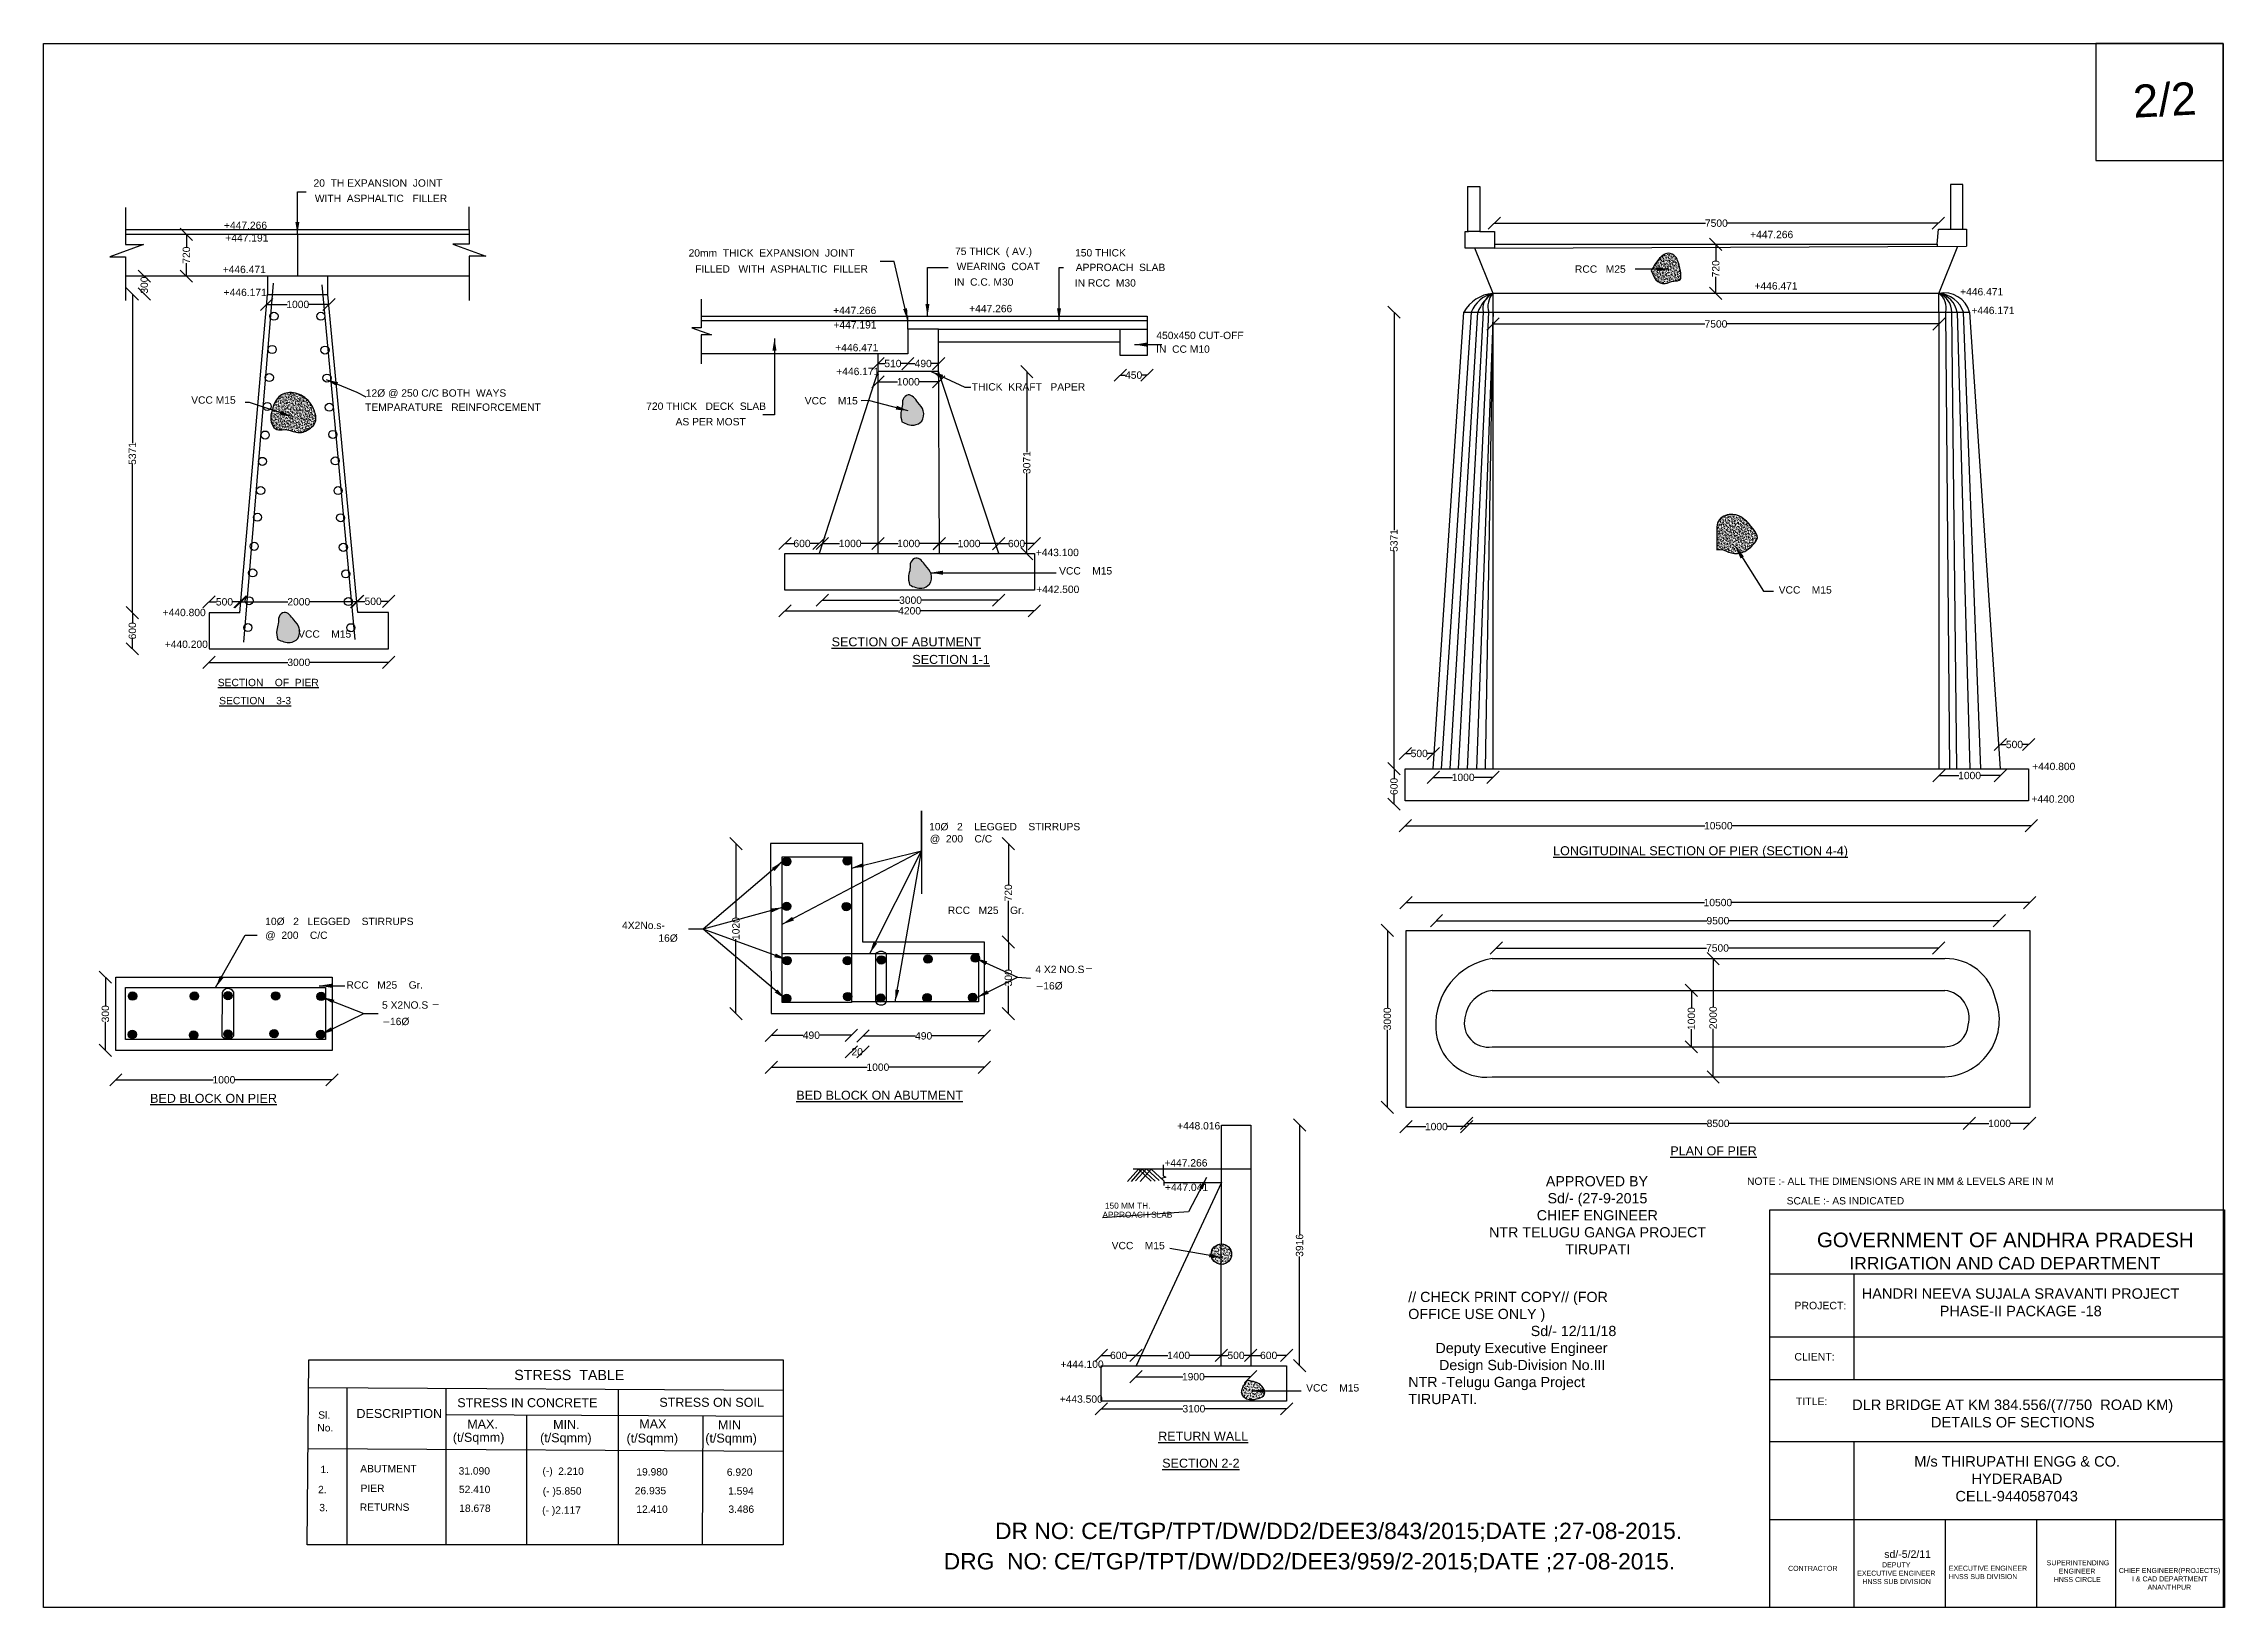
# Model space of a CAD drawing. Header units: millimetres. Extents: x 5763469 to 5768811, y 20980663 to 20984493.
import ezdxf

# ---------------------------------------------------------------- set-up
doc = ezdxf.new("R2010")
doc.units = ezdxf.units.MM
doc.header["$MEASUREMENT"] = 0
for name, color, linetype in [('DIMENSIONS', 7, 'Continuous'), ('DRAWING', 2, 'Continuous'), ('TEXT', 7, 'Continuous')]:
    doc.layers.add(name, color=color, linetype=linetype)
doc.styles.get("Standard").update_dxf_attribs({"font": 'arial.ttf', "height": 18})
doc.dimstyles.get("Standard").update_dxf_attribs({"dimtxt": 18, "dimasz": 30, "dimexe": 0.18, "dimexo": 0.0625, "dimgap": 0.09, "dimtad": 0, "dimdec": 0, "dimzin": 0, "dimdsep": 46, "dimtxsty": 'Standard', "dimblk": 'OBLIQUE', "dimcen": 0.09, "dimse1": 1, "dimse2": 1, "dimadec": 0, "dimazin": 0, "dimtfac": 1, "dimtdec": 0, "dimtofl": 0, "dimtmove": 0, "dimatfit": 3, "dimfxl": 1, "dimtolj": 1, "dimtzin": 0, "dimarcsym": 0})
pattern_1 = [(50, (0, 0), (7.172601826, -0.6275213498), [0.75, -8.25]), (355, (0, 0), (-1.3875133361, 7.521921337), [0.6, -6.6]), (100.4514, (0.598, -0.052), (5.7850938171, 6.8943954206), [0.6374019, -7.01142112]), (46.1842, (0, 2), (10.6724104863, -1.6551901433), [1.125, -12.375]), (96.6356, (0.889, 1.862), (9.3466270555, 9.741178709), [0.95610288, -10.51713]), (351.1842, (0, 2), (9.3466194513, 9.741186009), [0.9, -9.9]), (21, (1, 1.5), (5.9690705212, -4.0261889067), [0.75, -8.25]), (326, (1, 1.5), (2.4331533192, 7.2515004505), [0.6, -6.6]), (71.4514, (1.4974, 1.1645), (8.4022262858, 3.225304967), [0.6374019, -7.01142112]), (37.5, (0, 0), (0.12159855317, 3.3289385383), [0, -6.52, 0, -6.7, 0, -6.625]), (7.5, (0, 0), (2.6306953744, 3.9441171188), [0, -3.82, 0, -6.37, 0, -2.525]), (327.5, (-2.23, 0), (5.33822436172, -0.22554871734), [0, -2.5, 0, -7.8, 0, -10.35]), (317.5, (-3.23, 0), (5.8318616934, 1.0010498233), [0, -3.25, 0, -5.18, 0, -7.35])]
pattern_2 = [(50, (0, 0), (7.172601826, -0.6275213498), [0.75, -8.25]), (355, (0, 0), (-1.3875133361, 7.521921337), [0.6, -6.6]), (100.45144446, (0.598, -0.052), (5.7850884673, 6.8943999097), [0.63740192, -7.01142112]), (46.1842, (0, 2), (10.6724133067, -1.655192808), [1.125, -12.375]), (96.63563549, (0.889, 1.862), (9.3466194567, 9.7411860077), [0.95610342, -10.5171376]), (351.18416399, (0, 2), (9.3466194505, 9.7411860027), [0.9, -9.90000001]), (21, (1, 1.5), (5.9690705212, -4.0261889067), [0.75, -8.25]), (326, (1, 1.5), (2.4331533192, 7.2515004505), [0.6, -6.6]), (71.45144474, (1.4974, 1.1645), (8.4022237673, 3.225311528), [0.6374019, -7.01142112]), (37.5, (0, 0), (0.12159855317, 3.3289385383), [0, -6.52, 0, -6.7, 0, -6.625]), (7.5, (0, 0), (2.6306953744, 3.9441171188), [0, -3.82, 0, -6.37, 0, -2.525]), (327.5, (-2.23, 0), (5.33822436172, -0.22554871734), [0, -2.5, 0, -7.8, 0, -10.35]), (317.5, (-3.23, 0), (5.8318616934, 1.0010498233), [0, -3.25, 0, -5.18, 0, -7.35])]

msp = doc.modelspace()

# ---------------------------------------------------------------- texts
at = {"layer": 'DIMENSIONS', "color": 0}
msp.add_text('2/2', height=80, rotation=3, dxfattribs=at).set_placement((5768589.1, 20984311.1))
for s, p in [('DR NO: CE/TGP/TPT/DW/DD2/DEE3/843/2015;DATE ;27-08-2015.', (5765799.6, 20980829.9)), ('DRG  NO: CE/TGP/TPT/DW/DD2/DEE3/959/2-2015;DATE ;27-08-2015.', (5765673.8, 20980755.5))]:
    msp.add_text(s, height=40, dxfattribs=at).set_placement(p)
at = {"layer": 'DIMENSIONS', "color": 0, "char_height": 25, "attachment_point": 1}
for s, insert, width in [('\\pi168.09;APPROVED BY  \\P\\pi172.32;Sd/- (27-9-2015 \\P\\pi145.79;CHIEF ENGINEER  \\P\\pi28.981;NTR TELUGU GANGA PROJECT  \\P\\pi215.57;TIRUPATI', (5766980.6, 20981718.8), 586.287), ('// CHECK PRINT COPY// (FOR OFFICE USE ONLY ) \\P^I^I^ISd/- 12/11/18 \\P\\pi66.788;Deputy Executive Engineer \\P\\pi75.425;Design Sub-Division No.III \\P\\pi0;NTR -Telugu Ganga Project  TIRUPATI.\\P\\P', (5766811.7, 20981435.4), 552.641)]:
    msp.add_mtext(s, dxfattribs=dict(at, insert=insert, width=width))
at = {"layer": 'TEXT', "color": 0}
for s, height, p in [('20  TH EXPANSION  JOINT', 18, (5764130.2, 20984142.2)), ('WITH  ASPHALTIC   FILLER', 18, (5764133.5, 20984104.6)), ('+447.266', 18, (5763910.8, 20984038.5)), ('+447.191', 18, (5763914.1, 20984007.8)), ('+447.266', 18, (5767649.1, 20984016.1)), ('20mm  THICK  EXPANSION  JOINT', 18, (5765048.9, 20983970.9)), ('75 THICK  ( AV.)', 18, (5765701.5, 20983974.9)), ('150 THICK', 18, (5765995.6, 20983971.3)), ('+446.471', 18, (5763907.7, 20983930.5)), ('FILLED   WITH  ASPHALTIC  FILLER', 18, (5765064.9, 20983931.7)), ('IN  C.C. M30', 18, (5765699.3, 20983899.8)), ('WEARING  COAT', 18, (5765705.6, 20983937.8)), ('APPROACH  SLAB', 18, (5765997.3, 20983935.5)), ('IN RCC  M30', 18, (5765995, 20983897.5)), ('RCC   M25', 18, (5767220, 20983931.4)), ('+446.471', 18, (5767659.8, 20983890.2)), ('+446.171', 18, (5763910.1, 20983874.3)), ('+446.471', 18, (5768163.5, 20983875.9)), ('+447.266', 18, (5765403.1, 20983830.2)), ('+447.191', 18, (5765403.7, 20983794.8)), ('+447.266', 18, (5765736.2, 20983834.7)), ('+446.171', 18, (5768191.1, 20983830.1)), ('+446.471', 18, (5765408.2, 20983739.2)), ('450x450 CUT-OFF', 18, (5766194.7, 20983768.9)), ('IN  CC M10', 18, (5766194.2, 20983735.4)), ('+446.171', 18, (5765410.6, 20983680.7)), ('12Ø @ 250 C/C BOTH  WAYS', 18, (5764258.2, 20983627.9)), ('THICK  KRAFT   PAPER', 18, (5765742.5, 20983642.9)), ('VCC M15', 18, (5763830.6, 20983610.7)), ('TEMPARATURE   REINFORCEMENT', 18, (5764256.6, 20983593.2)), ('720 THICK   DECK  SLAB', 18, (5764945.2, 20983595.6)), ('VCC    M15', 18, (5765333.4, 20983608.9)), ('AS PER MOST', 18, (5765017.1, 20983557.6)), ('+443.100', 18, (5765899.3, 20983237.3)), ('+442.500', 18, (5765900.4, 20983147.1)), ('VCC    M15', 18, (5765956.5, 20983192.3)), ('VCC    M15', 18, (5767719.1, 20983145.6)), ('+440.800', 18, (5763760.6, 20983090.3)), ('VCC    M15', 18, (5764092.6, 20983037.6)), ('+440.200', 18, (5763765.8, 20983012.5)), ('%%USECTION OF ABUTMENT', 22, (5765399.3, 20983016.4)), ('%%USECTION 1-1', 22, (5765597, 20982973.4)), ('%%USECTION    OF  PIER', 18, (5763895.7, 20982918.8)), ('%%USECTION    3-3', 18, (5763899.1, 20982874.5)), ('+440.800', 18, (5768340.1, 20982713.2)), ('+440.200', 18, (5768338.2, 20982633.5)), ('10Ø   2    LEGGED    STIRRUPS', 18, (5765638, 20982565.8)), ('@  200    C/C', 18, (5765639.8, 20982536.1)), ('%%ULONGITUDINAL SECTION OF PIER (SECTION 4-4)', 22, (5767166.5, 20982504.8)), ('RCC   M25    Gr.', 18, (5765683.9, 20982360.9)), ('10Ø   2   LEGGED    STIRRUPS', 18, (5764011.9, 20982333.7)), ('@  200    C/C', 18, (5764012, 20982299.8)), ('4X2No.s-', 18, (5764886, 20982324.1)), ('16Ø', 18, (5764974.9, 20982292.8)), ('4 X2 NO.S', 18, (5765898.3, 20982216.2)), ('_', 18, (5766022.4, 20982231.2)), ('RCC   M25    Gr.', 18, (5764210.9, 20982178)), ('5 X2NO.S', 18, (5764298, 20982128.9)), ('_', 18, (5765901.7, 20982188)), ('16Ø', 18, (5765917.7, 20982176)), ('_', 18, (5764301.5, 20982100.7)), ('16Ø', 18, (5764317.5, 20982088.6)), ('_', 18, (5764422.2, 20982143.9)), ('%%UBED BLOCK ON PIER', 22, (5763729.9, 20981898.3)), ('%%UBED BLOCK ON ABUTMENT', 22, (5765312.8, 20981905.9)), ('+448.016', 18, (5766245.6, 20981833.1)), ('%%UPLAN OF PIER', 22, (5767453.6, 20981769.7)), ('+447.266', 18, (5766214.3, 20981742.3)), ('+447.041', 18, (5766215.8, 20981682.3)), ('NOTE :- ALL THE DIMENSIONS ARE IN MM & LEVELS ARE IN M ', 18, (5767641.5, 20981697.4)), ('SCALE :- AS INDICATED', 18, (5767738.6, 20981649.4)), ('APPROACH SLAB', 14.5, (5766062.7, 20981617)), ('150 MM TH.', 14.5, (5766068.8, 20981639.3)), ('VCC    M15', 18, (5766085.3, 20981539.7)), ('PROJECT:', 18.41, (5767757.6, 20981392.6)), ('STRESS  TABLE', 25, (5764621.9, 20981219.3)), ('+444.100', 18, (5765960, 20981249.2)), ('CLIENT:', 18.41, (5767757.6, 20981267.2)), ('VCC    M15', 18, (5766561.6, 20981191.2)), ('Sl.', 18, (5764141.7, 20981124.8)), ('DESCRIPTION', 22, (5764235.3, 20981126.5)), ('STRESS IN CONCRETE', 22, (5764482.4, 20981152.9)), ('STRESS ON SOIL', 22, (5764977.3, 20981153.8)), ('+443.500', 18, (5765957.9, 20981163.7)), ('TITLE:', 18.41, (5767761.3, 20981157.9)), ('No.', 18, (5764139.5, 20981093.4)), ('(t/Sqmm)', 22, (5764471.4, 20981068.1)), ('MAX.', 22, (5764506.6, 20981100.6)), ('(t/Sqmm)', 22, (5764685.1, 20981067)), ('MIN.', 22, (5764717.1, 20981099.5)), ('(t/Sqmm)', 22, (5764896.9, 20981066.1)), ('MAX', 22, (5764928, 20981100.9)), ('(t/Sqmm)', 22, (5765089.8, 20981066.1)), ('MIN', 22, (5765120.9, 20981098.8)), ('%%URETURN WALL', 22, (5766199.2, 20981070.8)), ('%%USECTION 2-2', 22, (5766209, 20981004.8)), ('1.', 18, (5764147.3, 20980991.3)), ('ABUTMENT', 18, (5764244.6, 20980993.3)), ('31.090', 18, (5764485.6, 20980987.8)), ('(-)', 18, (5764691, 20980987.8)), ('2.210', 18, (5764729.4, 20980987.1)), ('19.980', 18, (5764920.9, 20980985.5)), ('6.920', 18, (5765142.6, 20980984.8)), ('2.', 18, (5764141.4, 20980942.2)), ('3.', 18, (5764144.3, 20980898)), ('RETURNS', 18, (5764243.6, 20980899)), ('PIER', 18, (5764245.5, 20980945.2)), ('52.410', 18, (5764486.4, 20980942.5)), ('(- )5.850', 18, (5764691.7, 20980938.7)), ('26.935', 18, (5764917.1, 20980939.4)), ('1.594', 18, (5765145.7, 20980938.7)), ('18.678', 18, (5764487.1, 20980896.4)), ('(- )2.117', 18, (5764690.2, 20980891.8)), ('12.410', 18, (5764920.9, 20980894.1)), ('3.486', 18, (5765146.5, 20980894.1)), ('CONTRACTOR ', 12.277, (5767742.1, 20980752)), ('sd/-5/2/11', 18.41, (5767977.7, 20980783.8))]:
    msp.add_text(s, height=height, dxfattribs=at).set_placement(p)
at = {"layer": 'TEXT', "color": 0, "attachment_point": 1}
for s, insert, char_height, width in [('\\pi77.802;{\\H1.9444x;GOVERNMENT OF ANDHRA PRADESH  \\P\\pi157.1;\\H0.85714x;IRRIGATION AND CAD DEPARTMENT }', (5767735, 20981580.5), 18.415, 1071.616), ('\\pi9.3134;HANDRI NEEVA SUJALA SRAVANTI PROJECT \\P\\pi200.26;PHASE-II PACKAGE -18', (5767913.1, 20981443.9), 25.576, 793.333), ('\\pi36.275;DLR BRIDGE AT KM 384.556/(7/750  ROAD KM) \\P\\pi229.21;DETAILS OF SECTIONS', (5767862.8, 20981171.5), 25.576, 854.829), ('\\pi44.75;M/s THIRUPATHI ENGG & CO.\\P\\pi185.18;HYDERABAD\\P\\pi145.69;CELL-9440587043', (5768006.3, 20981033), 25.576, 587.96), ('\\pi64.105;DEPUTY \\P\\pi3.1697;EXECUTIVE ENGINEER  \\P\\pi15.685;HNSS SUB DIVISION ', (5767908.2, 20980772.9), 12.277, 196.318), ('EXECUTIVE ENGINEER  HNSS SUB DIVISION ', (5768136, 20980764.5), 12.277, 196.318), ('\\pi2.9184; SUPERINTENDING  \\P\\pi37.471;ENGINEER  \\P\\pi24.964;HNSS CIRCLE ', (5768367.7, 20980777.9), 12.277, 162.946), ('\\pi3.1194;CHIEF ENGINEER(PROJECTS)  \\P\\pi35.272;I & CAD DEPARTMENT \\P\\pi73.48;ANANTHPUR', (5768549.1, 20980759), 12.277, 253.464)]:
    msp.add_mtext(s, dxfattribs=dict(at, insert=insert, char_height=char_height, width=width))

# ---------------------------------------------------------------- blocks, each defined once
blk = doc.blocks.new('_Oblique')
at = {"color": 0, "linetype": 'ByBlock', "lineweight": -2}
blk.add_line((-0.5, -0.5), (0.5, 0.5), dxfattribs=at)
blk = doc.blocks.new('*D4')
at = {"layer": 'Defpoints', "color": 0, "transparency": 16777216}
for p in [(5764015.2, 20983849.7), (5764167.9, 20983853.7), (5764167.9, 20983853.7)]:
    blk.add_point(p, dxfattribs=at)
at = {"layer": 'DIMENSIONS', "color": 0, "lineweight": -2, "transparency": 16777216}
for p, q in [((5764015.2, 20983853.7), (5764065.5, 20983853.7)), ((5764167.9, 20983853.7), (5764117.6, 20983853.7))]:
    blk.add_line(p, q, dxfattribs=at)
at = {"layer": 'DIMENSIONS', "color": 0, "lineweight": -2, "transparency": 16777216, "xscale": 30, "yscale": 30, "zscale": 30, "rotation": 180}
blk.add_blockref('_Oblique', (5764015.2, 20983853.7), dxfattribs=at)
at = {"layer": 'DIMENSIONS', "color": 0, "lineweight": -2, "transparency": 16777216, "xscale": 30, "yscale": 30, "zscale": 30}
blk.add_blockref('_Oblique', (5764167.9, 20983853.7), dxfattribs=at)
at = {"layer": 'DIMENSIONS', "color": 0, "transparency": 16777216, "insert": (5764091.6, 20983853.7), "char_height": 18, "attachment_point": 5}
blk.add_mtext('\\A1;1000', dxfattribs=at)
blk = doc.blocks.new('*D5')
at = {"layer": 'Defpoints', "color": 0, "transparency": 16777216}
for p in [(5763818.8, 20984025.8), (5763818.8, 20983923.1), (5763818.8, 20983923.1)]:
    blk.add_point(p, dxfattribs=at)
at = {"layer": 'DIMENSIONS', "color": 0, "lineweight": -2, "transparency": 16777216}
for p, q in [((5763818.8, 20984025.8), (5763818.8, 20983994.3)), ((5763818.8, 20983923.1), (5763818.8, 20983954.6))]:
    blk.add_line(p, q, dxfattribs=at)
at = {"layer": 'DIMENSIONS', "color": 0, "lineweight": -2, "transparency": 16777216, "xscale": 30, "yscale": 30, "zscale": 30}
for p, rotation in [((5763818.8, 20984025.8), 90), ((5763818.8, 20983923.1), 270)]:
    blk.add_blockref('_Oblique', p, dxfattribs=dict(at, rotation=rotation))
at = {"layer": 'DIMENSIONS', "color": 0, "transparency": 16777216, "insert": (5763818.8, 20983974.5), "char_height": 18, "attachment_point": 5, "rotation": 90}
blk.add_mtext('\\A1;720', dxfattribs=at)
blk = doc.blocks.new('*D6')
at = {"layer": 'Defpoints', "color": 0, "transparency": 16777216}
for p in [(5763717, 20983923.1), (5763715.6, 20983879.2), (5763717, 20983879.2)]:
    blk.add_point(p, dxfattribs=at)
at = {"layer": 'DIMENSIONS', "color": 0, "lineweight": -2, "transparency": 16777216}
for p, q in [((5763715.6, 20983923.1), (5763715.6, 20983921.1)), ((5763715.6, 20983879.2), (5763715.6, 20983881.2))]:
    blk.add_line(p, q, dxfattribs=at)
at = {"layer": 'DIMENSIONS', "color": 0, "lineweight": -2, "transparency": 16777216, "xscale": 30, "yscale": 30, "zscale": 30}
for p, rotation in [((5763715.6, 20983923.1), 90), ((5763715.6, 20983879.2), 270)]:
    blk.add_blockref('_Oblique', p, dxfattribs=dict(at, rotation=rotation))
at = {"layer": 'DIMENSIONS', "color": 0, "transparency": 16777216, "insert": (5763715.6, 20983901.1), "char_height": 18, "attachment_point": 5, "rotation": 90}
blk.add_mtext('\\A1;300', dxfattribs=at)
blk = doc.blocks.new('*D7')
at = {"layer": 'Defpoints', "color": 0, "transparency": 16777216}
for p in [(5764017.7, 20983879.2), (5763686.6, 20983098.7), (5763949.9, 20983098.7)]:
    blk.add_point(p, dxfattribs=at)
at = {"layer": 'DIMENSIONS', "color": 0, "lineweight": -2, "transparency": 16777216}
for p, q in [((5763686.6, 20983879.2), (5763686.6, 20983514.2)), ((5763686.6, 20983098.7), (5763686.6, 20983463.7))]:
    blk.add_line(p, q, dxfattribs=at)
at = {"layer": 'DIMENSIONS', "color": 0, "lineweight": -2, "transparency": 16777216, "xscale": 30, "yscale": 30, "zscale": 30}
for p, rotation in [((5763686.6, 20983879.2), 90), ((5763686.6, 20983098.7), 270)]:
    blk.add_blockref('_Oblique', p, dxfattribs=dict(at, rotation=rotation))
at = {"layer": 'DIMENSIONS', "color": 0, "transparency": 16777216, "insert": (5763686.6, 20983488.9), "char_height": 18, "attachment_point": 5, "rotation": 90}
blk.add_mtext('\\A1;5371', dxfattribs=at)
blk = doc.blocks.new('*D8')
at = {"layer": 'Defpoints', "color": 0, "transparency": 16777216}
for p in [(5763874.3, 20983098.7), (5763686.6, 20983010.2), (5763874.3, 20983010.2)]:
    blk.add_point(p, dxfattribs=at)
at = {"layer": 'DIMENSIONS', "color": 0, "lineweight": -2, "transparency": 16777216}
for p, q in [((5763686.6, 20983098.7), (5763686.6, 20983074.4)), ((5763686.6, 20983010.2), (5763686.6, 20983034.4))]:
    blk.add_line(p, q, dxfattribs=at)
at = {"layer": 'DIMENSIONS', "color": 0, "lineweight": -2, "transparency": 16777216, "xscale": 30, "yscale": 30, "zscale": 30}
for p, rotation in [((5763686.6, 20983098.7), 90), ((5763686.6, 20983010.2), 270)]:
    blk.add_blockref('_Oblique', p, dxfattribs=dict(at, rotation=rotation))
at = {"layer": 'DIMENSIONS', "color": 0, "transparency": 16777216, "insert": (5763686.6, 20983054.4), "char_height": 18, "attachment_point": 5, "rotation": 90}
blk.add_mtext('\\A1;600', dxfattribs=at)
blk = doc.blocks.new('*D9')
at = {"layer": 'Defpoints', "color": 0, "transparency": 16777216}
for p in [(5763952.4, 20983126.8), (5764235.9, 20983126.5), (5764235.9, 20983125.4)]:
    blk.add_point(p, dxfattribs=at)
at = {"layer": 'DIMENSIONS', "color": 0, "lineweight": -2, "transparency": 16777216}
for p, q in [((5763952.4, 20983125.4), (5764067, 20983125.4)), ((5764235.9, 20983125.4), (5764121.2, 20983125.4))]:
    blk.add_line(p, q, dxfattribs=at)
at = {"layer": 'DIMENSIONS', "color": 0, "lineweight": -2, "transparency": 16777216, "xscale": 30, "yscale": 30, "zscale": 30, "rotation": 180}
blk.add_blockref('_Oblique', (5763952.4, 20983125.4), dxfattribs=at)
at = {"layer": 'DIMENSIONS', "color": 0, "lineweight": -2, "transparency": 16777216, "xscale": 30, "yscale": 30, "zscale": 30}
blk.add_blockref('_Oblique', (5764235.9, 20983125.4), dxfattribs=at)
at = {"layer": 'DIMENSIONS', "color": 0, "transparency": 16777216, "insert": (5764094.1, 20983125.4), "char_height": 18, "attachment_point": 5}
blk.add_mtext('\\A1;2000', dxfattribs=at)
blk = doc.blocks.new('*D10')
at = {"layer": 'Defpoints', "color": 0, "transparency": 16777216}
for p in [(5763949.9, 20983125.3), (5763874.3, 20983098.7), (5763949.9, 20983098.7)]:
    blk.add_point(p, dxfattribs=at)
at = {"layer": 'DIMENSIONS', "color": 0, "lineweight": -2, "transparency": 16777216}
for p, q in [((5763874.3, 20983125.3), (5763892.2, 20983125.3)), ((5763949.9, 20983125.3), (5763932, 20983125.3))]:
    blk.add_line(p, q, dxfattribs=at)
at = {"layer": 'DIMENSIONS', "color": 0, "lineweight": -2, "transparency": 16777216, "xscale": 30, "yscale": 30, "zscale": 30, "rotation": 180}
blk.add_blockref('_Oblique', (5763874.3, 20983125.3), dxfattribs=at)
at = {"layer": 'DIMENSIONS', "color": 0, "lineweight": -2, "transparency": 16777216, "xscale": 30, "yscale": 30, "zscale": 30}
blk.add_blockref('_Oblique', (5763949.9, 20983125.3), dxfattribs=at)
at = {"layer": 'DIMENSIONS', "color": 0, "transparency": 16777216, "insert": (5763912.1, 20983125.3), "char_height": 18, "attachment_point": 5}
blk.add_mtext('\\A1;500', dxfattribs=at)
blk = doc.blocks.new('*D11')
at = {"layer": 'Defpoints', "color": 0, "transparency": 16777216}
for p in [(5764314, 20983126.5), (5764238.4, 20983099.5), (5764314, 20983099.5)]:
    blk.add_point(p, dxfattribs=at)
at = {"layer": 'DIMENSIONS', "color": 0, "lineweight": -2, "transparency": 16777216}
for p, q in [((5764238.4, 20983126.5), (5764256.2, 20983126.5)), ((5764314, 20983126.5), (5764296.1, 20983126.5))]:
    blk.add_line(p, q, dxfattribs=at)
at = {"layer": 'DIMENSIONS', "color": 0, "lineweight": -2, "transparency": 16777216, "xscale": 30, "yscale": 30, "zscale": 30, "rotation": 180}
blk.add_blockref('_Oblique', (5764238.4, 20983126.5), dxfattribs=at)
at = {"layer": 'DIMENSIONS', "color": 0, "lineweight": -2, "transparency": 16777216, "xscale": 30, "yscale": 30, "zscale": 30}
blk.add_blockref('_Oblique', (5764314, 20983126.5), dxfattribs=at)
at = {"layer": 'DIMENSIONS', "color": 0, "transparency": 16777216, "insert": (5764276.2, 20983126.5), "char_height": 18, "attachment_point": 5}
blk.add_mtext('\\A1;500', dxfattribs=at)
blk = doc.blocks.new('*D12')
at = {"layer": 'Defpoints', "color": 0, "transparency": 16777216}
for p in [(5763874.3, 20983010.2), (5764314, 20983010.2), (5764314, 20982977.1)]:
    blk.add_point(p, dxfattribs=at)
at = {"layer": 'DIMENSIONS', "color": 0, "lineweight": -2, "transparency": 16777216}
for p, q in [((5763874.3, 20982977.1), (5764067.2, 20982977.1)), ((5764314, 20982977.1), (5764121.1, 20982977.1))]:
    blk.add_line(p, q, dxfattribs=at)
at = {"layer": 'DIMENSIONS', "color": 0, "lineweight": -2, "transparency": 16777216, "xscale": 30, "yscale": 30, "zscale": 30, "rotation": 180}
blk.add_blockref('_Oblique', (5763874.3, 20982977.1), dxfattribs=at)
at = {"layer": 'DIMENSIONS', "color": 0, "lineweight": -2, "transparency": 16777216, "xscale": 30, "yscale": 30, "zscale": 30}
blk.add_blockref('_Oblique', (5764314, 20982977.1), dxfattribs=at)
at = {"layer": 'DIMENSIONS', "color": 0, "transparency": 16777216, "insert": (5764094.1, 20982977.1), "char_height": 18, "attachment_point": 5}
blk.add_mtext('\\A1;3000', dxfattribs=at)
blk = doc.blocks.new('*D13')
at = {"layer": 'Defpoints', "color": 0, "transparency": 16777216}
for p in [(5766106.3, 20983728.6), (5766171.9, 20983728.6), (5766171.9, 20983680.6)]:
    blk.add_point(p, dxfattribs=at)
at = {"layer": 'DIMENSIONS', "color": 0, "lineweight": -2, "transparency": 16777216}
for p, q in [((5766106.3, 20983680.6), (5766118.8, 20983680.6)), ((5766171.9, 20983680.6), (5766159.4, 20983680.6))]:
    blk.add_line(p, q, dxfattribs=at)
at = {"layer": 'DIMENSIONS', "color": 0, "lineweight": -2, "transparency": 16777216, "xscale": 30, "yscale": 30, "zscale": 30, "rotation": 180}
blk.add_blockref('_Oblique', (5766106.3, 20983680.6), dxfattribs=at)
at = {"layer": 'DIMENSIONS', "color": 0, "lineweight": -2, "transparency": 16777216, "xscale": 30, "yscale": 30, "zscale": 30}
blk.add_blockref('_Oblique', (5766171.9, 20983680.6), dxfattribs=at)
at = {"layer": 'DIMENSIONS', "color": 0, "transparency": 16777216, "insert": (5766139.1, 20983680.6), "char_height": 18, "attachment_point": 5}
blk.add_mtext('\\A1;450', dxfattribs=at)
blk = doc.blocks.new('*D14')
at = {"layer": 'Defpoints', "color": 0, "transparency": 16777216}
for p in [(5765512.7, 20983732.5), (5765586, 20983732.5), (5765586, 20983709)]:
    blk.add_point(p, dxfattribs=at)
at = {"layer": 'DIMENSIONS', "color": 0, "lineweight": -2, "transparency": 16777216}
for p, q in [((5765512.7, 20983709), (5765529.4, 20983709)), ((5765586, 20983709), (5765569.3, 20983709))]:
    blk.add_line(p, q, dxfattribs=at)
at = {"layer": 'DIMENSIONS', "color": 0, "lineweight": -2, "transparency": 16777216, "xscale": 30, "yscale": 30, "zscale": 30, "rotation": 180}
blk.add_blockref('_Oblique', (5765512.7, 20983709), dxfattribs=at)
at = {"layer": 'DIMENSIONS', "color": 0, "lineweight": -2, "transparency": 16777216, "xscale": 30, "yscale": 30, "zscale": 30}
blk.add_blockref('_Oblique', (5765586, 20983709), dxfattribs=at)
at = {"layer": 'DIMENSIONS', "color": 0, "transparency": 16777216, "insert": (5765549.3, 20983709), "char_height": 18, "attachment_point": 5}
blk.add_mtext('\\A1;510', dxfattribs=at)
blk = doc.blocks.new('*D15')
at = {"layer": 'Defpoints', "color": 0, "transparency": 16777216}
for p in [(5765586, 20983732.5), (5765661.2, 20983732.9), (5765661.2, 20983709)]:
    blk.add_point(p, dxfattribs=at)
at = {"layer": 'DIMENSIONS', "color": 0, "lineweight": -2, "transparency": 16777216}
for p, q in [((5765586, 20983709), (5765603.3, 20983709)), ((5765661.2, 20983709), (5765643.9, 20983709))]:
    blk.add_line(p, q, dxfattribs=at)
at = {"layer": 'DIMENSIONS', "color": 0, "lineweight": -2, "transparency": 16777216, "xscale": 30, "yscale": 30, "zscale": 30, "rotation": 180}
blk.add_blockref('_Oblique', (5765586, 20983709), dxfattribs=at)
at = {"layer": 'DIMENSIONS', "color": 0, "lineweight": -2, "transparency": 16777216, "xscale": 30, "yscale": 30, "zscale": 30}
blk.add_blockref('_Oblique', (5765661.2, 20983709), dxfattribs=at)
at = {"layer": 'DIMENSIONS', "color": 0, "transparency": 16777216, "insert": (5765623.6, 20983709), "char_height": 18, "attachment_point": 5}
blk.add_mtext('\\A1;490', dxfattribs=at)
blk = doc.blocks.new('*D16')
at = {"layer": 'Defpoints', "color": 0, "transparency": 16777216}
for p in [(5765512.7, 20983663.6), (5765661.5, 20983664.2), (5765661.5, 20983664.2)]:
    blk.add_point(p, dxfattribs=at)
at = {"layer": 'DIMENSIONS', "color": 0, "lineweight": -2, "transparency": 16777216}
for p, q in [((5765512.7, 20983664.2), (5765561, 20983664.2)), ((5765661.5, 20983664.2), (5765613.2, 20983664.2))]:
    blk.add_line(p, q, dxfattribs=at)
at = {"layer": 'DIMENSIONS', "color": 0, "lineweight": -2, "transparency": 16777216, "xscale": 30, "yscale": 30, "zscale": 30, "rotation": 180}
blk.add_blockref('_Oblique', (5765512.7, 20983664.2), dxfattribs=at)
at = {"layer": 'DIMENSIONS', "color": 0, "lineweight": -2, "transparency": 16777216, "xscale": 30, "yscale": 30, "zscale": 30}
blk.add_blockref('_Oblique', (5765661.5, 20983664.2), dxfattribs=at)
at = {"layer": 'DIMENSIONS', "color": 0, "transparency": 16777216, "insert": (5765587.1, 20983664.2), "char_height": 18, "attachment_point": 5}
blk.add_mtext('\\A1;1000', dxfattribs=at)
blk = doc.blocks.new('*D17')
at = {"layer": 'Defpoints', "color": 0, "transparency": 16777216}
for p in [(5765661.5, 20983689.4), (5765661.5, 20983243.5), (5765877.4, 20983243.5)]:
    blk.add_point(p, dxfattribs=at)
at = {"layer": 'DIMENSIONS', "color": 0, "lineweight": -2, "transparency": 16777216}
for p, q in [((5765877.4, 20983689.4), (5765877.4, 20983491.7)), ((5765877.4, 20983243.5), (5765877.4, 20983441.2))]:
    blk.add_line(p, q, dxfattribs=at)
at = {"layer": 'DIMENSIONS', "color": 0, "lineweight": -2, "transparency": 16777216, "xscale": 30, "yscale": 30, "zscale": 30}
for p, rotation in [((5765877.4, 20983689.4), 90), ((5765877.4, 20983243.5), 270)]:
    blk.add_blockref('_Oblique', p, dxfattribs=dict(at, rotation=rotation))
at = {"layer": 'DIMENSIONS', "color": 0, "transparency": 16777216, "insert": (5765877.4, 20983466.5), "char_height": 18, "attachment_point": 5, "rotation": 90}
blk.add_mtext('\\A1;3071', dxfattribs=at)
blk = doc.blocks.new('*D18')
at = {"layer": 'Defpoints', "color": 0, "transparency": 16777216}
for p in [(5765368.6, 20983268.2), (5765284.8, 20983243.5), (5765368.6, 20983243.5)]:
    blk.add_point(p, dxfattribs=at)
at = {"layer": 'DIMENSIONS', "color": 0, "lineweight": -2, "transparency": 16777216}
for p, q in [((5765284.8, 20983268.2), (5765306.7, 20983268.2)), ((5765368.6, 20983268.2), (5765346.7, 20983268.2))]:
    blk.add_line(p, q, dxfattribs=at)
at = {"layer": 'DIMENSIONS', "color": 0, "lineweight": -2, "transparency": 16777216, "xscale": 30, "yscale": 30, "zscale": 30, "rotation": 180}
blk.add_blockref('_Oblique', (5765284.8, 20983268.2), dxfattribs=at)
at = {"layer": 'DIMENSIONS', "color": 0, "lineweight": -2, "transparency": 16777216, "xscale": 30, "yscale": 30, "zscale": 30}
blk.add_blockref('_Oblique', (5765368.6, 20983268.2), dxfattribs=at)
at = {"layer": 'DIMENSIONS', "color": 0, "transparency": 16777216, "insert": (5765326.7, 20983268.2), "char_height": 18, "attachment_point": 5}
blk.add_mtext('\\A1;600', dxfattribs=at)
blk = doc.blocks.new('*D19')
at = {"layer": 'Defpoints', "color": 0, "transparency": 16777216}
for p in [(5765512.7, 20983268.2), (5765376.6, 20983243.5), (5765512.7, 20983243.5)]:
    blk.add_point(p, dxfattribs=at)
at = {"layer": 'DIMENSIONS', "color": 0, "lineweight": -2, "transparency": 16777216}
for p, q in [((5765376.6, 20983268.2), (5765418.5, 20983268.2)), ((5765512.7, 20983268.2), (5765470.7, 20983268.2))]:
    blk.add_line(p, q, dxfattribs=at)
at = {"layer": 'DIMENSIONS', "color": 0, "lineweight": -2, "transparency": 16777216, "xscale": 30, "yscale": 30, "zscale": 30, "rotation": 180}
blk.add_blockref('_Oblique', (5765376.6, 20983268.2), dxfattribs=at)
at = {"layer": 'DIMENSIONS', "color": 0, "lineweight": -2, "transparency": 16777216, "xscale": 30, "yscale": 30, "zscale": 30}
blk.add_blockref('_Oblique', (5765512.7, 20983268.2), dxfattribs=at)
at = {"layer": 'DIMENSIONS', "color": 0, "transparency": 16777216, "insert": (5765444.6, 20983268.2), "char_height": 18, "attachment_point": 5}
blk.add_mtext('\\A1;1000', dxfattribs=at)
blk = doc.blocks.new('*D20')
at = {"layer": 'Defpoints', "color": 0, "transparency": 16777216}
for p in [(5765663.2, 20983268.2), (5765512.7, 20983243.5), (5765663.2, 20983243.5)]:
    blk.add_point(p, dxfattribs=at)
at = {"layer": 'DIMENSIONS', "color": 0, "lineweight": -2, "transparency": 16777216}
for p, q in [((5765512.7, 20983268.2), (5765561.9, 20983268.2)), ((5765663.2, 20983268.2), (5765614, 20983268.2))]:
    blk.add_line(p, q, dxfattribs=at)
at = {"layer": 'DIMENSIONS', "color": 0, "lineweight": -2, "transparency": 16777216, "xscale": 30, "yscale": 30, "zscale": 30, "rotation": 180}
blk.add_blockref('_Oblique', (5765512.7, 20983268.2), dxfattribs=at)
at = {"layer": 'DIMENSIONS', "color": 0, "lineweight": -2, "transparency": 16777216, "xscale": 30, "yscale": 30, "zscale": 30}
blk.add_blockref('_Oblique', (5765663.2, 20983268.2), dxfattribs=at)
at = {"layer": 'DIMENSIONS', "color": 0, "transparency": 16777216, "insert": (5765587.9, 20983268.2), "char_height": 18, "attachment_point": 5}
blk.add_mtext('\\A1;1000', dxfattribs=at)
blk = doc.blocks.new('*D21')
at = {"layer": 'Defpoints', "color": 0, "transparency": 16777216}
for p in [(5765808.5, 20983268.1), (5765663.2, 20983243.5), (5765808.5, 20983243.5)]:
    blk.add_point(p, dxfattribs=at)
at = {"layer": 'DIMENSIONS', "color": 0, "lineweight": -2, "transparency": 16777216}
for p, q in [((5765663.2, 20983268.1), (5765709.8, 20983268.1)), ((5765808.5, 20983268.1), (5765762, 20983268.1))]:
    blk.add_line(p, q, dxfattribs=at)
at = {"layer": 'DIMENSIONS', "color": 0, "lineweight": -2, "transparency": 16777216, "xscale": 30, "yscale": 30, "zscale": 30, "rotation": 180}
blk.add_blockref('_Oblique', (5765663.2, 20983268.1), dxfattribs=at)
at = {"layer": 'DIMENSIONS', "color": 0, "lineweight": -2, "transparency": 16777216, "xscale": 30, "yscale": 30, "zscale": 30}
blk.add_blockref('_Oblique', (5765808.5, 20983268.1), dxfattribs=at)
at = {"layer": 'DIMENSIONS', "color": 0, "transparency": 16777216, "insert": (5765735.9, 20983268.1), "char_height": 18, "attachment_point": 5}
blk.add_mtext('\\A1;1000', dxfattribs=at)
blk = doc.blocks.new('*D22')
at = {"layer": 'Defpoints', "color": 0, "transparency": 16777216}
for p in [(5765895.9, 20983268.1), (5765808.5, 20983243.5), (5765895.9, 20983243.5)]:
    blk.add_point(p, dxfattribs=at)
at = {"layer": 'DIMENSIONS', "color": 0, "lineweight": -2, "transparency": 16777216}
for p, q in [((5765808.5, 20983268.1), (5765832.2, 20983268.1)), ((5765895.9, 20983268.1), (5765872.2, 20983268.1))]:
    blk.add_line(p, q, dxfattribs=at)
at = {"layer": 'DIMENSIONS', "color": 0, "lineweight": -2, "transparency": 16777216, "xscale": 30, "yscale": 30, "zscale": 30, "rotation": 180}
blk.add_blockref('_Oblique', (5765808.5, 20983268.1), dxfattribs=at)
at = {"layer": 'DIMENSIONS', "color": 0, "lineweight": -2, "transparency": 16777216, "xscale": 30, "yscale": 30, "zscale": 30}
blk.add_blockref('_Oblique', (5765895.9, 20983268.1), dxfattribs=at)
at = {"layer": 'DIMENSIONS', "color": 0, "transparency": 16777216, "insert": (5765852.2, 20983268.1), "char_height": 18, "attachment_point": 5}
blk.add_mtext('\\A1;600', dxfattribs=at)
blk = doc.blocks.new('*D23')
at = {"layer": 'Defpoints', "color": 0, "transparency": 16777216}
for p in [(5765376.6, 20983243.5), (5765808.5, 20983243.5), (5765808.5, 20983129.4)]:
    blk.add_point(p, dxfattribs=at)
at = {"layer": 'DIMENSIONS', "color": 0, "lineweight": -2, "transparency": 16777216}
for p, q in [((5765376.6, 20983129.4), (5765565.6, 20983129.4)), ((5765808.5, 20983129.4), (5765619.5, 20983129.4))]:
    blk.add_line(p, q, dxfattribs=at)
at = {"layer": 'DIMENSIONS', "color": 0, "lineweight": -2, "transparency": 16777216, "xscale": 30, "yscale": 30, "zscale": 30, "rotation": 180}
blk.add_blockref('_Oblique', (5765376.6, 20983129.4), dxfattribs=at)
at = {"layer": 'DIMENSIONS', "color": 0, "lineweight": -2, "transparency": 16777216, "xscale": 30, "yscale": 30, "zscale": 30}
blk.add_blockref('_Oblique', (5765808.5, 20983129.4), dxfattribs=at)
at = {"layer": 'DIMENSIONS', "color": 0, "transparency": 16777216, "insert": (5765592.6, 20983129.4), "char_height": 18, "attachment_point": 5}
blk.add_mtext('\\A1;3000', dxfattribs=at)
blk = doc.blocks.new('*D24')
at = {"layer": 'Defpoints', "color": 0, "transparency": 16777216}
for p in [(5765284.8, 20983154.3), (5765895.9, 20983154.3), (5765895.9, 20983103.3)]:
    blk.add_point(p, dxfattribs=at)
at = {"layer": 'DIMENSIONS', "color": 0, "lineweight": -2, "transparency": 16777216}
for p, q in [((5765284.8, 20983103.3), (5765563, 20983103.3)), ((5765895.9, 20983103.3), (5765617.6, 20983103.3))]:
    blk.add_line(p, q, dxfattribs=at)
at = {"layer": 'DIMENSIONS', "color": 0, "lineweight": -2, "transparency": 16777216, "xscale": 30, "yscale": 30, "zscale": 30, "rotation": 180}
blk.add_blockref('_Oblique', (5765284.8, 20983103.3), dxfattribs=at)
at = {"layer": 'DIMENSIONS', "color": 0, "lineweight": -2, "transparency": 16777216, "xscale": 30, "yscale": 30, "zscale": 30}
blk.add_blockref('_Oblique', (5765895.9, 20983103.3), dxfattribs=at)
at = {"layer": 'DIMENSIONS', "color": 0, "transparency": 16777216, "insert": (5765590.3, 20983103.3), "char_height": 18, "attachment_point": 5}
blk.add_mtext('\\A1;4200', dxfattribs=at)
blk = doc.blocks.new('*D25')
at = {"layer": 'Defpoints', "color": 0, "transparency": 16777216}
for p in [(5767022.7, 20984032.2), (5768110.2, 20984052.8), (5768110.2, 20984037.9)]:
    blk.add_point(p, dxfattribs=at)
at = {"layer": 'DIMENSIONS', "color": 0, "lineweight": -2, "transparency": 16777216}
for p, q in [((5767022.7, 20984052.8), (5767539.6, 20984052.8)), ((5768110.2, 20984052.8), (5767593.3, 20984052.8))]:
    blk.add_line(p, q, dxfattribs=at)
at = {"layer": 'DIMENSIONS', "color": 0, "lineweight": -2, "transparency": 16777216, "xscale": 30, "yscale": 30, "zscale": 30, "rotation": 180}
blk.add_blockref('_Oblique', (5767022.7, 20984052.8), dxfattribs=at)
at = {"layer": 'DIMENSIONS', "color": 0, "lineweight": -2, "transparency": 16777216, "xscale": 30, "yscale": 30, "zscale": 30}
blk.add_blockref('_Oblique', (5768110.2, 20984052.8), dxfattribs=at)
at = {"layer": 'DIMENSIONS', "color": 0, "transparency": 16777216, "insert": (5767566.4, 20984052.8), "char_height": 18, "attachment_point": 5}
blk.add_mtext('\\A1;7500', dxfattribs=at)
blk = doc.blocks.new('*D26')
at = {"layer": 'Defpoints', "color": 0, "transparency": 16777216}
for p in [(5767565.1, 20984001.3), (5767565, 20983880.9), (5767565, 20983880.9)]:
    blk.add_point(p, dxfattribs=at)
at = {"layer": 'DIMENSIONS', "color": 0, "lineweight": -2, "transparency": 16777216}
for p, q in [((5767565, 20984001.3), (5767565, 20983961)), ((5767565, 20983880.9), (5767565, 20983921.3))]:
    blk.add_line(p, q, dxfattribs=at)
at = {"layer": 'DIMENSIONS', "color": 0, "lineweight": -2, "transparency": 16777216, "xscale": 30, "yscale": 30, "zscale": 30}
for p, rotation in [((5767565, 20984001.3), 90), ((5767565, 20983880.9), 270)]:
    blk.add_blockref('_Oblique', p, dxfattribs=dict(at, rotation=rotation))
at = {"layer": 'DIMENSIONS', "color": 0, "transparency": 16777216, "insert": (5767565, 20983941.1), "char_height": 18, "attachment_point": 5, "rotation": 90}
blk.add_mtext('\\A1;720', dxfattribs=at)
blk = doc.blocks.new('*D27')
at = {"layer": 'Defpoints', "color": 0, "transparency": 16777216}
for p in [(5767019.3, 20983806), (5768111.5, 20983806), (5768111.5, 20983806)]:
    blk.add_point(p, dxfattribs=at)
at = {"layer": 'DIMENSIONS', "color": 0, "lineweight": -2, "transparency": 16777216}
for p, q in [((5767019.3, 20983806), (5767538.5, 20983806)), ((5768111.5, 20983806), (5767592.3, 20983806))]:
    blk.add_line(p, q, dxfattribs=at)
at = {"layer": 'DIMENSIONS', "color": 0, "lineweight": -2, "transparency": 16777216, "xscale": 30, "yscale": 30, "zscale": 30, "rotation": 180}
blk.add_blockref('_Oblique', (5767019.3, 20983806), dxfattribs=at)
at = {"layer": 'DIMENSIONS', "color": 0, "lineweight": -2, "transparency": 16777216, "xscale": 30, "yscale": 30, "zscale": 30}
blk.add_blockref('_Oblique', (5768111.5, 20983806), dxfattribs=at)
at = {"layer": 'DIMENSIONS', "color": 0, "transparency": 16777216, "insert": (5767565.4, 20983806), "char_height": 18, "attachment_point": 5}
blk.add_mtext('\\A1;7500', dxfattribs=at)
blk = doc.blocks.new('*D28')
at = {"layer": 'Defpoints', "color": 0, "transparency": 16777216}
for p in [(5766947.6, 20983834.8), (5766776.8, 20982716.6), (5766804.3, 20982716.6)]:
    blk.add_point(p, dxfattribs=at)
at = {"layer": 'DIMENSIONS', "color": 0, "lineweight": -2, "transparency": 16777216}
for p, q in [((5766776.8, 20983834.8), (5766776.8, 20983300.9)), ((5766776.8, 20982716.6), (5766776.8, 20983250.5))]:
    blk.add_line(p, q, dxfattribs=at)
at = {"layer": 'DIMENSIONS', "color": 0, "lineweight": -2, "transparency": 16777216, "xscale": 30, "yscale": 30, "zscale": 30}
for p, rotation in [((5766776.8, 20983834.8), 90), ((5766776.8, 20982716.6), 270)]:
    blk.add_blockref('_Oblique', p, dxfattribs=dict(at, rotation=rotation))
at = {"layer": 'DIMENSIONS', "color": 0, "transparency": 16777216, "insert": (5766776.8, 20983275.7), "char_height": 18, "attachment_point": 5, "rotation": 90}
blk.add_mtext('\\A1;5371', dxfattribs=at)
blk = doc.blocks.new('*D29')
at = {"layer": 'Defpoints', "color": 0, "transparency": 16777216}
for p in [(5766873, 20982753.9), (5766804.3, 20982716.6), (5766873, 20982716.6)]:
    blk.add_point(p, dxfattribs=at)
at = {"layer": 'DIMENSIONS', "color": 0, "lineweight": -2, "transparency": 16777216}
for p, q in [((5766804.3, 20982753.9), (5766818.7, 20982753.9)), ((5766873, 20982753.9), (5766858.6, 20982753.9))]:
    blk.add_line(p, q, dxfattribs=at)
at = {"layer": 'DIMENSIONS', "color": 0, "lineweight": -2, "transparency": 16777216, "xscale": 30, "yscale": 30, "zscale": 30, "rotation": 180}
blk.add_blockref('_Oblique', (5766804.3, 20982753.9), dxfattribs=at)
at = {"layer": 'DIMENSIONS', "color": 0, "lineweight": -2, "transparency": 16777216, "xscale": 30, "yscale": 30, "zscale": 30}
blk.add_blockref('_Oblique', (5766873, 20982753.9), dxfattribs=at)
at = {"layer": 'DIMENSIONS', "color": 0, "transparency": 16777216, "insert": (5766838.6, 20982753.9), "char_height": 18, "attachment_point": 5}
blk.add_mtext('\\A1;500', dxfattribs=at)
blk = doc.blocks.new('*D30')
at = {"layer": 'Defpoints', "color": 0, "transparency": 16777216}
for p in [(5766873, 20982716.6), (5767019.3, 20982716.6), (5767019.3, 20982695.3)]:
    blk.add_point(p, dxfattribs=at)
at = {"layer": 'DIMENSIONS', "color": 0, "lineweight": -2, "transparency": 16777216}
for p, q in [((5766873, 20982695.3), (5766920.1, 20982695.3)), ((5767019.3, 20982695.3), (5766972.3, 20982695.3))]:
    blk.add_line(p, q, dxfattribs=at)
at = {"layer": 'DIMENSIONS', "color": 0, "lineweight": -2, "transparency": 16777216, "xscale": 30, "yscale": 30, "zscale": 30, "rotation": 180}
blk.add_blockref('_Oblique', (5766873, 20982695.3), dxfattribs=at)
at = {"layer": 'DIMENSIONS', "color": 0, "lineweight": -2, "transparency": 16777216, "xscale": 30, "yscale": 30, "zscale": 30}
blk.add_blockref('_Oblique', (5767019.3, 20982695.3), dxfattribs=at)
at = {"layer": 'DIMENSIONS', "color": 0, "transparency": 16777216, "insert": (5766946.2, 20982695.3), "char_height": 18, "attachment_point": 5}
blk.add_mtext('\\A1;1000', dxfattribs=at)
blk = doc.blocks.new('*D31')
at = {"layer": 'Defpoints', "color": 0, "transparency": 16777216}
for p in [(5766804.3, 20982716.6), (5766776.8, 20982629.9), (5766804.3, 20982629.9)]:
    blk.add_point(p, dxfattribs=at)
at = {"layer": 'DIMENSIONS', "color": 0, "lineweight": -2, "transparency": 16777216}
for p, q in [((5766776.8, 20982716.6), (5766776.8, 20982693.3)), ((5766776.8, 20982629.9), (5766776.8, 20982653.3))]:
    blk.add_line(p, q, dxfattribs=at)
at = {"layer": 'DIMENSIONS', "color": 0, "lineweight": -2, "transparency": 16777216, "xscale": 30, "yscale": 30, "zscale": 30}
for p, rotation in [((5766776.8, 20982716.6), 90), ((5766776.8, 20982629.9), 270)]:
    blk.add_blockref('_Oblique', p, dxfattribs=dict(at, rotation=rotation))
at = {"layer": 'DIMENSIONS', "color": 0, "transparency": 16777216, "insert": (5766776.8, 20982673.3), "char_height": 18, "attachment_point": 5, "rotation": 90}
blk.add_mtext('\\A1;600', dxfattribs=at)
blk = doc.blocks.new('*D32')
at = {"layer": 'Defpoints', "color": 0, "transparency": 16777216}
for p in [(5768331.3, 20982775.9), (5768261.9, 20982716.6), (5768331.3, 20982716.6)]:
    blk.add_point(p, dxfattribs=at)
at = {"layer": 'DIMENSIONS', "color": 0, "lineweight": -2, "transparency": 16777216}
for p, q in [((5768261.9, 20982775.9), (5768276.6, 20982775.9)), ((5768331.3, 20982775.9), (5768316.5, 20982775.9))]:
    blk.add_line(p, q, dxfattribs=at)
at = {"layer": 'DIMENSIONS', "color": 0, "lineweight": -2, "transparency": 16777216, "xscale": 30, "yscale": 30, "zscale": 30, "rotation": 180}
blk.add_blockref('_Oblique', (5768261.9, 20982775.9), dxfattribs=at)
at = {"layer": 'DIMENSIONS', "color": 0, "lineweight": -2, "transparency": 16777216, "xscale": 30, "yscale": 30, "zscale": 30}
blk.add_blockref('_Oblique', (5768331.3, 20982775.9), dxfattribs=at)
at = {"layer": 'DIMENSIONS', "color": 0, "transparency": 16777216, "insert": (5768296.6, 20982775.9), "char_height": 18, "attachment_point": 5}
blk.add_mtext('\\A1;500', dxfattribs=at)
blk = doc.blocks.new('*D33')
at = {"layer": 'Defpoints', "color": 0, "transparency": 16777216}
for p in [(5768111.5, 20982716.6), (5768261.9, 20982716.6), (5768261.9, 20982699.9)]:
    blk.add_point(p, dxfattribs=at)
at = {"layer": 'DIMENSIONS', "color": 0, "lineweight": -2, "transparency": 16777216}
for p, q in [((5768111.5, 20982699.9), (5768160.6, 20982699.9)), ((5768261.9, 20982699.9), (5768212.8, 20982699.9))]:
    blk.add_line(p, q, dxfattribs=at)
at = {"layer": 'DIMENSIONS', "color": 0, "lineweight": -2, "transparency": 16777216, "xscale": 30, "yscale": 30, "zscale": 30, "rotation": 180}
blk.add_blockref('_Oblique', (5768111.5, 20982699.9), dxfattribs=at)
at = {"layer": 'DIMENSIONS', "color": 0, "lineweight": -2, "transparency": 16777216, "xscale": 30, "yscale": 30, "zscale": 30}
blk.add_blockref('_Oblique', (5768261.9, 20982699.9), dxfattribs=at)
at = {"layer": 'DIMENSIONS', "color": 0, "transparency": 16777216, "insert": (5768186.7, 20982699.9), "char_height": 18, "attachment_point": 5}
blk.add_mtext('\\A1;1000', dxfattribs=at)
blk = doc.blocks.new('*D34')
at = {"layer": 'Defpoints', "color": 0, "transparency": 16777216}
for p in [(5766804.3, 20982629.9), (5768338.2, 20982633.5), (5768338.2, 20982577)]:
    blk.add_point(p, dxfattribs=at)
at = {"layer": 'DIMENSIONS', "color": 0, "lineweight": -2, "transparency": 16777216}
for p, q in [((5766804.3, 20982577), (5767538.1, 20982577)), ((5768338.2, 20982577), (5767604.3, 20982577))]:
    blk.add_line(p, q, dxfattribs=at)
at = {"layer": 'DIMENSIONS', "color": 0, "lineweight": -2, "transparency": 16777216, "xscale": 30, "yscale": 30, "zscale": 30, "rotation": 180}
blk.add_blockref('_Oblique', (5766804.3, 20982577), dxfattribs=at)
at = {"layer": 'DIMENSIONS', "color": 0, "lineweight": -2, "transparency": 16777216, "xscale": 30, "yscale": 30, "zscale": 30}
blk.add_blockref('_Oblique', (5768338.2, 20982577), dxfattribs=at)
at = {"layer": 'DIMENSIONS', "color": 0, "transparency": 16777216, "insert": (5767571.2, 20982577), "char_height": 18, "attachment_point": 5}
blk.add_mtext('\\A1;10500', dxfattribs=at)
blk = doc.blocks.new('*D35')
at = {"layer": 'Defpoints', "color": 0, "transparency": 16777216}
for p in [(5768334, 20982388.8), (5766806.2, 20982320.8), (5768334, 20982320.8)]:
    blk.add_point(p, dxfattribs=at)
at = {"layer": 'DIMENSIONS', "color": 0, "lineweight": -2, "transparency": 16777216}
for p, q in [((5766806.2, 20982388.8), (5767537.1, 20982388.8)), ((5768334, 20982388.8), (5767603.2, 20982388.8))]:
    blk.add_line(p, q, dxfattribs=at)
at = {"layer": 'DIMENSIONS', "color": 0, "lineweight": -2, "transparency": 16777216, "xscale": 30, "yscale": 30, "zscale": 30, "rotation": 180}
blk.add_blockref('_Oblique', (5766806.2, 20982388.8), dxfattribs=at)
at = {"layer": 'DIMENSIONS', "color": 0, "lineweight": -2, "transparency": 16777216, "xscale": 30, "yscale": 30, "zscale": 30}
blk.add_blockref('_Oblique', (5768334, 20982388.8), dxfattribs=at)
at = {"layer": 'DIMENSIONS', "color": 0, "transparency": 16777216, "insert": (5767570.1, 20982388.8), "char_height": 18, "attachment_point": 5}
blk.add_mtext('\\A1;10500', dxfattribs=at)
blk = doc.blocks.new('*D36')
at = {"layer": 'Defpoints', "color": 0, "transparency": 16777216}
for p in [(5768259.6, 20982344.4), (5766880.8, 20982114), (5768259.6, 20982101.8)]:
    blk.add_point(p, dxfattribs=at)
at = {"layer": 'DIMENSIONS', "color": 0, "lineweight": -2, "transparency": 16777216}
for p, q in [((5766880.8, 20982344.4), (5767543.3, 20982344.4)), ((5768259.6, 20982344.4), (5767597.1, 20982344.4))]:
    blk.add_line(p, q, dxfattribs=at)
at = {"layer": 'DIMENSIONS', "color": 0, "lineweight": -2, "transparency": 16777216, "xscale": 30, "yscale": 30, "zscale": 30, "rotation": 180}
blk.add_blockref('_Oblique', (5766880.8, 20982344.4), dxfattribs=at)
at = {"layer": 'DIMENSIONS', "color": 0, "lineweight": -2, "transparency": 16777216, "xscale": 30, "yscale": 30, "zscale": 30}
blk.add_blockref('_Oblique', (5768259.6, 20982344.4), dxfattribs=at)
at = {"layer": 'DIMENSIONS', "color": 0, "transparency": 16777216, "insert": (5767570.2, 20982344.4), "char_height": 18, "attachment_point": 5}
blk.add_mtext('\\A1;9500', dxfattribs=at)
blk = doc.blocks.new('*D37')
at = {"layer": 'Defpoints', "color": 0, "transparency": 16777216}
for p in [(5768111.2, 20982277.4), (5767027.2, 20982097.1), (5768111.2, 20982097.1)]:
    blk.add_point(p, dxfattribs=at)
at = {"layer": 'DIMENSIONS', "color": 0, "lineweight": -2, "transparency": 16777216}
for p, q in [((5767027.2, 20982277.4), (5767542.3, 20982277.4)), ((5768111.2, 20982277.4), (5767596.1, 20982277.4))]:
    blk.add_line(p, q, dxfattribs=at)
at = {"layer": 'DIMENSIONS', "color": 0, "lineweight": -2, "transparency": 16777216, "xscale": 30, "yscale": 30, "zscale": 30, "rotation": 180}
blk.add_blockref('_Oblique', (5767027.2, 20982277.4), dxfattribs=at)
at = {"layer": 'DIMENSIONS', "color": 0, "lineweight": -2, "transparency": 16777216, "xscale": 30, "yscale": 30, "zscale": 30}
blk.add_blockref('_Oblique', (5768111.2, 20982277.4), dxfattribs=at)
at = {"layer": 'DIMENSIONS', "color": 0, "transparency": 16777216, "insert": (5767569.2, 20982277.4), "char_height": 18, "attachment_point": 5}
blk.add_mtext('\\A1;7500', dxfattribs=at)
blk = doc.blocks.new('*D38')
at = {"layer": 'Defpoints', "color": 0, "transparency": 16777216}
for p in [(5767558.5, 20982251.5), (5767558.5, 20981961.8), (5767558.5, 20981961.8)]:
    blk.add_point(p, dxfattribs=at)
at = {"layer": 'DIMENSIONS', "color": 0, "lineweight": -2, "transparency": 16777216}
for p, q in [((5767558.5, 20982251.5), (5767558.5, 20982133.8)), ((5767558.5, 20981961.8), (5767558.5, 20982079.6))]:
    blk.add_line(p, q, dxfattribs=at)
at = {"layer": 'DIMENSIONS', "color": 0, "lineweight": -2, "transparency": 16777216, "xscale": 30, "yscale": 30, "zscale": 30}
for p, rotation in [((5767558.5, 20982251.5), 90), ((5767558.5, 20981961.8), 270)]:
    blk.add_blockref('_Oblique', p, dxfattribs=dict(at, rotation=rotation))
at = {"layer": 'DIMENSIONS', "color": 0, "transparency": 16777216, "insert": (5767558.5, 20982106.7), "char_height": 18, "attachment_point": 5, "rotation": 90}
blk.add_mtext('\\A1;2000', dxfattribs=at)
blk = doc.blocks.new('*D39')
at = {"layer": 'Defpoints', "color": 0, "transparency": 16777216}
for p in [(5767505.4, 20982173.8), (5767505.4, 20982035.5), (5767505.4, 20982035.5)]:
    blk.add_point(p, dxfattribs=at)
at = {"layer": 'DIMENSIONS', "color": 0, "lineweight": -2, "transparency": 16777216}
for p, q in [((5767505.4, 20982173.8), (5767505.4, 20982130.7)), ((5767505.4, 20982035.5), (5767505.4, 20982078.5))]:
    blk.add_line(p, q, dxfattribs=at)
at = {"layer": 'DIMENSIONS', "color": 0, "lineweight": -2, "transparency": 16777216, "xscale": 30, "yscale": 30, "zscale": 30}
for p, rotation in [((5767505.4, 20982173.8), 90), ((5767505.4, 20982035.5), 270)]:
    blk.add_blockref('_Oblique', p, dxfattribs=dict(at, rotation=rotation))
at = {"layer": 'DIMENSIONS', "color": 0, "transparency": 16777216, "insert": (5767505.4, 20982104.6), "char_height": 18, "attachment_point": 5, "rotation": 90}
blk.add_mtext('\\A1;1000', dxfattribs=at)
blk = doc.blocks.new('*D40')
at = {"layer": 'Defpoints', "color": 0, "transparency": 16777216}
for p in [(5766806.2, 20981887), (5766955, 20981887), (5766955, 20981840.1)]:
    blk.add_point(p, dxfattribs=at)
at = {"layer": 'DIMENSIONS', "color": 0, "lineweight": -2, "transparency": 16777216}
for p, q in [((5766806.2, 20981840.1), (5766854.5, 20981840.1)), ((5766955, 20981840.1), (5766906.7, 20981840.1))]:
    blk.add_line(p, q, dxfattribs=at)
at = {"layer": 'DIMENSIONS', "color": 0, "lineweight": -2, "transparency": 16777216, "xscale": 30, "yscale": 30, "zscale": 30, "rotation": 180}
blk.add_blockref('_Oblique', (5766806.2, 20981840.1), dxfattribs=at)
at = {"layer": 'DIMENSIONS', "color": 0, "lineweight": -2, "transparency": 16777216, "xscale": 30, "yscale": 30, "zscale": 30}
blk.add_blockref('_Oblique', (5766955, 20981840.1), dxfattribs=at)
at = {"layer": 'DIMENSIONS', "color": 0, "transparency": 16777216, "insert": (5766880.6, 20981840.1), "char_height": 18, "attachment_point": 5}
blk.add_mtext('\\A1;1000', dxfattribs=at)
blk = doc.blocks.new('*D41')
at = {"layer": 'Defpoints', "color": 0, "transparency": 16777216}
for p in [(5766760.5, 20982320.8), (5766806.2, 20982320.8), (5766806.2, 20981887)]:
    blk.add_point(p, dxfattribs=at)
at = {"layer": 'DIMENSIONS', "color": 0, "lineweight": -2, "transparency": 16777216}
for p, q in [((5766760.5, 20982320.8), (5766760.5, 20982130.8)), ((5766760.5, 20981887), (5766760.5, 20982077))]:
    blk.add_line(p, q, dxfattribs=at)
at = {"layer": 'DIMENSIONS', "color": 0, "lineweight": -2, "transparency": 16777216, "xscale": 30, "yscale": 30, "zscale": 30}
for p, rotation in [((5766760.5, 20982320.8), 90), ((5766760.5, 20981887), 270)]:
    blk.add_blockref('_Oblique', p, dxfattribs=dict(at, rotation=rotation))
at = {"layer": 'DIMENSIONS', "color": 0, "transparency": 16777216, "insert": (5766760.5, 20982103.9), "char_height": 18, "attachment_point": 5, "rotation": 90}
blk.add_mtext('\\A1;3000', dxfattribs=at)
blk = doc.blocks.new('*D42')
at = {"layer": 'Defpoints', "color": 0, "transparency": 16777216}
for p in [(5766955, 20981887), (5768186.2, 20981887), (5768186.2, 20981847.8)]:
    blk.add_point(p, dxfattribs=at)
at = {"layer": 'DIMENSIONS', "color": 0, "lineweight": -2, "transparency": 16777216}
for p, q in [((5766955, 20981847.8), (5767543.7, 20981847.8)), ((5768186.2, 20981847.8), (5767597.5, 20981847.8))]:
    blk.add_line(p, q, dxfattribs=at)
at = {"layer": 'DIMENSIONS', "color": 0, "lineweight": -2, "transparency": 16777216, "xscale": 30, "yscale": 30, "zscale": 30, "rotation": 180}
blk.add_blockref('_Oblique', (5766955, 20981847.8), dxfattribs=at)
at = {"layer": 'DIMENSIONS', "color": 0, "lineweight": -2, "transparency": 16777216, "xscale": 30, "yscale": 30, "zscale": 30}
blk.add_blockref('_Oblique', (5768186.2, 20981847.8), dxfattribs=at)
at = {"layer": 'DIMENSIONS', "color": 0, "transparency": 16777216, "insert": (5767570.6, 20981847.8), "char_height": 18, "attachment_point": 5}
blk.add_mtext('\\A1;8500', dxfattribs=at)
blk = doc.blocks.new('*D43')
at = {"layer": 'Defpoints', "color": 0, "transparency": 16777216}
for p in [(5768334, 20981887), (5768186.2, 20981847.8), (5768334, 20981847.8)]:
    blk.add_point(p, dxfattribs=at)
at = {"layer": 'DIMENSIONS', "color": 0, "lineweight": -2, "transparency": 16777216}
for p, q in [((5768186.2, 20981847.8), (5768234, 20981847.8)), ((5768334, 20981847.8), (5768286.2, 20981847.8))]:
    blk.add_line(p, q, dxfattribs=at)
at = {"layer": 'DIMENSIONS', "color": 0, "lineweight": -2, "transparency": 16777216, "xscale": 30, "yscale": 30, "zscale": 30, "rotation": 180}
blk.add_blockref('_Oblique', (5768186.2, 20981847.8), dxfattribs=at)
at = {"layer": 'DIMENSIONS', "color": 0, "lineweight": -2, "transparency": 16777216, "xscale": 30, "yscale": 30, "zscale": 30}
blk.add_blockref('_Oblique', (5768334, 20981847.8), dxfattribs=at)
at = {"layer": 'DIMENSIONS', "color": 0, "transparency": 16777216, "insert": (5768260.1, 20981847.8), "char_height": 18, "attachment_point": 5}
blk.add_mtext('\\A1;1000', dxfattribs=at)
blk = doc.blocks.new('*D44')
at = {"layer": 'Defpoints', "color": 0, "transparency": 16777216}
for p in [(5763646, 20982206), (5763620.5, 20982026.8), (5763646, 20982026.8)]:
    blk.add_point(p, dxfattribs=at)
at = {"layer": 'DIMENSIONS', "color": 0, "lineweight": -2, "transparency": 16777216}
for p, q in [((5763620.5, 20982206), (5763620.5, 20982136.3)), ((5763620.5, 20982026.8), (5763620.5, 20982096.4))]:
    blk.add_line(p, q, dxfattribs=at)
at = {"layer": 'DIMENSIONS', "color": 0, "lineweight": -2, "transparency": 16777216, "xscale": 30, "yscale": 30, "zscale": 30}
for p, rotation in [((5763620.5, 20982206), 90), ((5763620.5, 20982026.8), 270)]:
    blk.add_blockref('_Oblique', p, dxfattribs=dict(at, rotation=rotation))
at = {"layer": 'DIMENSIONS', "color": 0, "transparency": 16777216, "insert": (5763620.5, 20982116.4), "char_height": 18, "attachment_point": 5, "rotation": 90}
blk.add_mtext('\\A1;300', dxfattribs=at)
blk = doc.blocks.new('*D45')
at = {"layer": 'Defpoints', "color": 0, "transparency": 16777216}
for p in [(5763646, 20982026.8), (5764175.5, 20982026.8), (5764175.5, 20981954.6)]:
    blk.add_point(p, dxfattribs=at)
at = {"layer": 'DIMENSIONS', "color": 0, "lineweight": -2, "transparency": 16777216}
for p, q in [((5763646, 20981954.6), (5763884.7, 20981954.6)), ((5764175.5, 20981954.6), (5763936.8, 20981954.6))]:
    blk.add_line(p, q, dxfattribs=at)
at = {"layer": 'DIMENSIONS', "color": 0, "lineweight": -2, "transparency": 16777216, "xscale": 30, "yscale": 30, "zscale": 30, "rotation": 180}
blk.add_blockref('_Oblique', (5763646, 20981954.6), dxfattribs=at)
at = {"layer": 'DIMENSIONS', "color": 0, "lineweight": -2, "transparency": 16777216, "xscale": 30, "yscale": 30, "zscale": 30}
blk.add_blockref('_Oblique', (5764175.5, 20981954.6), dxfattribs=at)
at = {"layer": 'DIMENSIONS', "color": 0, "transparency": 16777216, "insert": (5763910.7, 20981954.6), "char_height": 18, "attachment_point": 5}
blk.add_mtext('\\A1;1000', dxfattribs=at)
blk = doc.blocks.new('*D46')
at = {"layer": 'Defpoints', "color": 0, "transparency": 16777216}
for p in [(5765249.4, 20982533.2), (5765164.9, 20982117), (5765251.6, 20982117)]:
    blk.add_point(p, dxfattribs=at)
at = {"layer": 'DIMENSIONS', "color": 0, "lineweight": -2, "transparency": 16777216}
for p, q in [((5765164.9, 20982533.2), (5765164.9, 20982351.2)), ((5765164.9, 20982117), (5765164.9, 20982299))]:
    blk.add_line(p, q, dxfattribs=at)
at = {"layer": 'DIMENSIONS', "color": 0, "lineweight": -2, "transparency": 16777216, "xscale": 30, "yscale": 30, "zscale": 30}
for p, rotation in [((5765164.9, 20982533.2), 90), ((5765164.9, 20982117), 270)]:
    blk.add_blockref('_Oblique', p, dxfattribs=dict(at, rotation=rotation))
at = {"layer": 'DIMENSIONS', "color": 0, "transparency": 16777216, "insert": (5765164.9, 20982325.1), "char_height": 18, "attachment_point": 5, "rotation": 90}
blk.add_mtext('\\A1;1020', dxfattribs=at)
blk = doc.blocks.new('*D47')
at = {"layer": 'Defpoints', "color": 0, "transparency": 16777216}
for p in [(5765475.9, 20982533.2), (5765475.9, 20982292.2), (5765832.2, 20982292.2)]:
    blk.add_point(p, dxfattribs=at)
at = {"layer": 'DIMENSIONS', "color": 0, "lineweight": -2, "transparency": 16777216}
for p, q in [((5765832.2, 20982533.2), (5765832.2, 20982432.6)), ((5765832.2, 20982292.2), (5765832.2, 20982392.9))]:
    blk.add_line(p, q, dxfattribs=at)
at = {"layer": 'DIMENSIONS', "color": 0, "lineweight": -2, "transparency": 16777216, "xscale": 30, "yscale": 30, "zscale": 30}
for p, rotation in [((5765832.2, 20982533.2), 90), ((5765832.2, 20982292.2), 270)]:
    blk.add_blockref('_Oblique', p, dxfattribs=dict(at, rotation=rotation))
at = {"layer": 'DIMENSIONS', "color": 0, "transparency": 16777216, "insert": (5765832.2, 20982412.7), "char_height": 18, "attachment_point": 5, "rotation": 90}
blk.add_mtext('\\A1;720', dxfattribs=at)
blk = doc.blocks.new('*D48')
at = {"layer": 'Defpoints', "color": 0, "transparency": 16777216}
for p in [(5765773.5, 20982292.2), (5765773.5, 20982117), (5765832.2, 20982117)]:
    blk.add_point(p, dxfattribs=at)
at = {"layer": 'DIMENSIONS', "color": 0, "lineweight": -2, "transparency": 16777216}
for p, q in [((5765832.2, 20982292.2), (5765832.2, 20982224.6)), ((5765832.2, 20982117), (5765832.2, 20982184.7))]:
    blk.add_line(p, q, dxfattribs=at)
at = {"layer": 'DIMENSIONS', "color": 0, "lineweight": -2, "transparency": 16777216, "xscale": 30, "yscale": 30, "zscale": 30}
for p, rotation in [((5765832.2, 20982292.2), 90), ((5765832.2, 20982117), 270)]:
    blk.add_blockref('_Oblique', p, dxfattribs=dict(at, rotation=rotation))
at = {"layer": 'DIMENSIONS', "color": 0, "transparency": 16777216, "insert": (5765832.2, 20982204.6), "char_height": 18, "attachment_point": 5, "rotation": 90}
blk.add_mtext('\\A1;300', dxfattribs=at)
blk = doc.blocks.new('*D49')
at = {"layer": 'Defpoints', "color": 0, "transparency": 16777216}
for p in [(5765447.7, 20982292.2), (5765251.6, 20982117), (5765447.7, 20982063.9)]:
    blk.add_point(p, dxfattribs=at)
at = {"layer": 'DIMENSIONS', "color": 0, "lineweight": -2, "transparency": 16777216}
for p, q in [((5765251.6, 20982063.9), (5765329.3, 20982063.9)), ((5765447.7, 20982063.9), (5765370, 20982063.9))]:
    blk.add_line(p, q, dxfattribs=at)
at = {"layer": 'DIMENSIONS', "color": 0, "lineweight": -2, "transparency": 16777216, "xscale": 30, "yscale": 30, "zscale": 30, "rotation": 180}
blk.add_blockref('_Oblique', (5765251.6, 20982063.9), dxfattribs=at)
at = {"layer": 'DIMENSIONS', "color": 0, "lineweight": -2, "transparency": 16777216, "xscale": 30, "yscale": 30, "zscale": 30}
blk.add_blockref('_Oblique', (5765447.7, 20982063.9), dxfattribs=at)
at = {"layer": 'DIMENSIONS', "color": 0, "transparency": 16777216, "insert": (5765349.7, 20982063.9), "char_height": 18, "attachment_point": 5}
blk.add_mtext('\\A1;490', dxfattribs=at)
blk = doc.blocks.new('*D50')
at = {"layer": 'Defpoints', "color": 0, "transparency": 16777216}
for p in [(5765475.9, 20982292.2), (5765773.5, 20982292.2), (5765773.5, 20982062.2)]:
    blk.add_point(p, dxfattribs=at)
at = {"layer": 'DIMENSIONS', "color": 0, "lineweight": -2, "transparency": 16777216}
for p, q in [((5765475.9, 20982062.2), (5765604.4, 20982062.2)), ((5765773.5, 20982062.2), (5765645, 20982062.2))]:
    blk.add_line(p, q, dxfattribs=at)
at = {"layer": 'DIMENSIONS', "color": 0, "lineweight": -2, "transparency": 16777216, "xscale": 30, "yscale": 30, "zscale": 30, "rotation": 180}
blk.add_blockref('_Oblique', (5765475.9, 20982062.2), dxfattribs=at)
at = {"layer": 'DIMENSIONS', "color": 0, "lineweight": -2, "transparency": 16777216, "xscale": 30, "yscale": 30, "zscale": 30}
blk.add_blockref('_Oblique', (5765773.5, 20982062.2), dxfattribs=at)
at = {"layer": 'DIMENSIONS', "color": 0, "transparency": 16777216, "insert": (5765624.7, 20982062.2), "char_height": 18, "attachment_point": 5}
blk.add_mtext('\\A1;490', dxfattribs=at)
blk = doc.blocks.new('*D51')
at = {"layer": 'Defpoints', "color": 0, "transparency": 16777216}
for p in [(5765447.7, 20982292.2), (5765475.9, 20982292.2), (5765475.9, 20982023.2)]:
    blk.add_point(p, dxfattribs=at)
at = {"layer": 'DIMENSIONS', "color": 0, "lineweight": -2, "transparency": 16777216}
for p, q in [((5765447.7, 20982023.2), (5765448.7, 20982023.2)), ((5765475.9, 20982023.2), (5765474.9, 20982023.2))]:
    blk.add_line(p, q, dxfattribs=at)
at = {"layer": 'DIMENSIONS', "color": 0, "lineweight": -2, "transparency": 16777216, "xscale": 30, "yscale": 30, "zscale": 30, "rotation": 180}
blk.add_blockref('_Oblique', (5765447.7, 20982023.2), dxfattribs=at)
at = {"layer": 'DIMENSIONS', "color": 0, "lineweight": -2, "transparency": 16777216, "xscale": 30, "yscale": 30, "zscale": 30}
blk.add_blockref('_Oblique', (5765475.9, 20982023.2), dxfattribs=at)
at = {"layer": 'DIMENSIONS', "color": 0, "transparency": 16777216, "insert": (5765461.8, 20982023.2), "char_height": 18, "attachment_point": 5}
blk.add_mtext('\\A1;20', dxfattribs=at)
blk = doc.blocks.new('*D52')
at = {"layer": 'Defpoints', "color": 0, "transparency": 16777216}
for p in [(5765251.6, 20982117), (5765773.5, 20982117), (5765773.5, 20981985.5)]:
    blk.add_point(p, dxfattribs=at)
at = {"layer": 'DIMENSIONS', "color": 0, "lineweight": -2, "transparency": 16777216}
for p, q in [((5765251.6, 20981985.5), (5765486.5, 20981985.5)), ((5765773.5, 20981985.5), (5765538.7, 20981985.5))]:
    blk.add_line(p, q, dxfattribs=at)
at = {"layer": 'DIMENSIONS', "color": 0, "lineweight": -2, "transparency": 16777216, "xscale": 30, "yscale": 30, "zscale": 30, "rotation": 180}
blk.add_blockref('_Oblique', (5765251.6, 20981985.5), dxfattribs=at)
at = {"layer": 'DIMENSIONS', "color": 0, "lineweight": -2, "transparency": 16777216, "xscale": 30, "yscale": 30, "zscale": 30}
blk.add_blockref('_Oblique', (5765773.5, 20981985.5), dxfattribs=at)
at = {"layer": 'DIMENSIONS', "color": 0, "transparency": 16777216, "insert": (5765512.6, 20981985.5), "char_height": 18, "attachment_point": 5}
blk.add_mtext('\\A1;1000', dxfattribs=at)
blk = doc.blocks.new('*D53')
at = {"layer": 'Defpoints', "color": 0, "transparency": 16777216}
for p in [(5766425.8, 20981844), (5766425.8, 20981254.3), (5766545.5, 20981254.3)]:
    blk.add_point(p, dxfattribs=at)
at = {"layer": 'DIMENSIONS', "color": 0, "lineweight": -2, "transparency": 16777216}
for p, q in [((5766545.5, 20981844), (5766545.5, 20981576.1)), ((5766545.5, 20981254.3), (5766545.5, 20981522.2))]:
    blk.add_line(p, q, dxfattribs=at)
at = {"layer": 'DIMENSIONS', "color": 0, "lineweight": -2, "transparency": 16777216, "xscale": 30, "yscale": 30, "zscale": 30}
for p, rotation in [((5766545.5, 20981844), 90), ((5766545.5, 20981254.3), 270)]:
    blk.add_blockref('_Oblique', p, dxfattribs=dict(at, rotation=rotation))
at = {"layer": 'DIMENSIONS', "color": 0, "transparency": 16777216, "insert": (5766545.5, 20981549.2), "char_height": 18, "attachment_point": 5, "rotation": 90}
blk.add_mtext('\\A1;3916', dxfattribs=at)
blk = doc.blocks.new('*D54')
at = {"layer": 'Defpoints', "color": 0, "transparency": 16777216}
for p in [(5766059.7, 20981254.3), (5766145, 20981279.6), (5766145, 20981254.3)]:
    blk.add_point(p, dxfattribs=at)
at = {"layer": 'DIMENSIONS', "color": 0, "lineweight": -2, "transparency": 16777216}
for p, q in [((5766059.7, 20981279.6), (5766082.3, 20981279.6)), ((5766145, 20981279.6), (5766122.3, 20981279.6))]:
    blk.add_line(p, q, dxfattribs=at)
at = {"layer": 'DIMENSIONS', "color": 0, "lineweight": -2, "transparency": 16777216, "xscale": 30, "yscale": 30, "zscale": 30, "rotation": 180}
blk.add_blockref('_Oblique', (5766059.7, 20981279.6), dxfattribs=at)
at = {"layer": 'DIMENSIONS', "color": 0, "lineweight": -2, "transparency": 16777216, "xscale": 30, "yscale": 30, "zscale": 30}
blk.add_blockref('_Oblique', (5766145, 20981279.6), dxfattribs=at)
at = {"layer": 'DIMENSIONS', "color": 0, "transparency": 16777216, "insert": (5766102.3, 20981279.6), "char_height": 18, "attachment_point": 5}
blk.add_mtext('\\A1;600', dxfattribs=at)
blk = doc.blocks.new('*D55')
at = {"layer": 'Defpoints', "color": 0, "transparency": 16777216}
for p in [(5766145, 20981254.3), (5766353.7, 20981279.6), (5766353.7, 20981254.3)]:
    blk.add_point(p, dxfattribs=at)
at = {"layer": 'DIMENSIONS', "color": 0, "lineweight": -2, "transparency": 16777216}
for p, q in [((5766145, 20981279.6), (5766223.2, 20981279.6)), ((5766353.7, 20981279.6), (5766275.4, 20981279.6))]:
    blk.add_line(p, q, dxfattribs=at)
at = {"layer": 'DIMENSIONS', "color": 0, "lineweight": -2, "transparency": 16777216, "xscale": 30, "yscale": 30, "zscale": 30, "rotation": 180}
blk.add_blockref('_Oblique', (5766145, 20981279.6), dxfattribs=at)
at = {"layer": 'DIMENSIONS', "color": 0, "lineweight": -2, "transparency": 16777216, "xscale": 30, "yscale": 30, "zscale": 30}
blk.add_blockref('_Oblique', (5766353.7, 20981279.6), dxfattribs=at)
at = {"layer": 'DIMENSIONS', "color": 0, "transparency": 16777216, "insert": (5766249.3, 20981279.6), "char_height": 18, "attachment_point": 5}
blk.add_mtext('\\A1;1400', dxfattribs=at)
blk = doc.blocks.new('*D56')
at = {"layer": 'Defpoints', "color": 0, "transparency": 16777216}
for p in [(5766353.7, 20981254.3), (5766425.8, 20981279.6), (5766425.8, 20981254.3)]:
    blk.add_point(p, dxfattribs=at)
at = {"layer": 'DIMENSIONS', "color": 0, "lineweight": -2, "transparency": 16777216}
for p, q in [((5766353.7, 20981279.6), (5766369.8, 20981279.6)), ((5766425.8, 20981279.6), (5766409.7, 20981279.6))]:
    blk.add_line(p, q, dxfattribs=at)
at = {"layer": 'DIMENSIONS', "color": 0, "lineweight": -2, "transparency": 16777216, "xscale": 30, "yscale": 30, "zscale": 30, "rotation": 180}
blk.add_blockref('_Oblique', (5766353.7, 20981279.6), dxfattribs=at)
at = {"layer": 'DIMENSIONS', "color": 0, "lineweight": -2, "transparency": 16777216, "xscale": 30, "yscale": 30, "zscale": 30}
blk.add_blockref('_Oblique', (5766425.8, 20981279.6), dxfattribs=at)
at = {"layer": 'DIMENSIONS', "color": 0, "transparency": 16777216, "insert": (5766389.8, 20981279.6), "char_height": 18, "attachment_point": 5}
blk.add_mtext('\\A1;500', dxfattribs=at)
blk = doc.blocks.new('*D57')
at = {"layer": 'Defpoints', "color": 0, "transparency": 16777216}
for p in [(5766425.8, 20981254.3), (5766513.7, 20981279.6), (5766513.7, 20981254.3)]:
    blk.add_point(p, dxfattribs=at)
at = {"layer": 'DIMENSIONS', "color": 0, "lineweight": -2, "transparency": 16777216}
for p, q in [((5766425.8, 20981279.6), (5766449.8, 20981279.6)), ((5766513.7, 20981279.6), (5766489.7, 20981279.6))]:
    blk.add_line(p, q, dxfattribs=at)
at = {"layer": 'DIMENSIONS', "color": 0, "lineweight": -2, "transparency": 16777216, "xscale": 30, "yscale": 30, "zscale": 30, "rotation": 180}
blk.add_blockref('_Oblique', (5766425.8, 20981279.6), dxfattribs=at)
at = {"layer": 'DIMENSIONS', "color": 0, "lineweight": -2, "transparency": 16777216, "xscale": 30, "yscale": 30, "zscale": 30}
blk.add_blockref('_Oblique', (5766513.7, 20981279.6), dxfattribs=at)
at = {"layer": 'DIMENSIONS', "color": 0, "transparency": 16777216, "insert": (5766469.8, 20981279.6), "char_height": 18, "attachment_point": 5}
blk.add_mtext('\\A1;600', dxfattribs=at)
blk = doc.blocks.new('*D58')
at = {"layer": 'Defpoints', "color": 0, "transparency": 16777216}
for p in [(5766145, 20981254.3), (5766425.8, 20981254.3), (5766425.8, 20981227.4)]:
    blk.add_point(p, dxfattribs=at)
at = {"layer": 'DIMENSIONS', "color": 0, "lineweight": -2, "transparency": 16777216}
for p, q in [((5766145, 20981227.4), (5766259.3, 20981227.4)), ((5766425.8, 20981227.4), (5766311.5, 20981227.4))]:
    blk.add_line(p, q, dxfattribs=at)
at = {"layer": 'DIMENSIONS', "color": 0, "lineweight": -2, "transparency": 16777216, "xscale": 30, "yscale": 30, "zscale": 30, "rotation": 180}
blk.add_blockref('_Oblique', (5766145, 20981227.4), dxfattribs=at)
at = {"layer": 'DIMENSIONS', "color": 0, "lineweight": -2, "transparency": 16777216, "xscale": 30, "yscale": 30, "zscale": 30}
blk.add_blockref('_Oblique', (5766425.8, 20981227.4), dxfattribs=at)
at = {"layer": 'DIMENSIONS', "color": 0, "transparency": 16777216, "insert": (5766285.4, 20981227.4), "char_height": 18, "attachment_point": 5}
blk.add_mtext('\\A1;1900', dxfattribs=at)
blk = doc.blocks.new('*D59')
at = {"layer": 'Defpoints', "color": 0, "transparency": 16777216}
for p in [(5766059.7, 20981167.9), (5766513.7, 20981167.9), (5766513.7, 20981148.9)]:
    blk.add_point(p, dxfattribs=at)
at = {"layer": 'DIMENSIONS', "color": 0, "lineweight": -2, "transparency": 16777216}
for p, q in [((5766059.7, 20981148.9), (5766259.8, 20981148.9)), ((5766513.7, 20981148.9), (5766313.6, 20981148.9))]:
    blk.add_line(p, q, dxfattribs=at)
at = {"layer": 'DIMENSIONS', "color": 0, "lineweight": -2, "transparency": 16777216, "xscale": 30, "yscale": 30, "zscale": 30, "rotation": 180}
blk.add_blockref('_Oblique', (5766059.7, 20981148.9), dxfattribs=at)
at = {"layer": 'DIMENSIONS', "color": 0, "lineweight": -2, "transparency": 16777216, "xscale": 30, "yscale": 30, "zscale": 30}
blk.add_blockref('_Oblique', (5766513.7, 20981148.9), dxfattribs=at)
at = {"layer": 'DIMENSIONS', "color": 0, "transparency": 16777216, "insert": (5766286.7, 20981148.9), "char_height": 18, "attachment_point": 5}
blk.add_mtext('\\A1;3100', dxfattribs=at)

# ---------------------------------------------------------------- dimensions: what is measured, and where the dimension line sits
at = {"layer": 'DIMENSIONS', "color": 0}
for base, p1, p2, text, picture, middle in [((5768110.2, 20984052.8), (5767022.7, 20984032.2), (5768110.2, 20984037.9), '7500', '*D25', (5767566.4, 20984052.8)), ((5764167.9, 20983853.7), (5764015.2, 20983849.7), (5764167.9, 20983853.7), '1000', '*D4', (5764091.6, 20983853.7)), ((5768111.5, 20983806), (5767019.3, 20983806), (5768111.5, 20983806), '7500', '*D27', (5767565.4, 20983806)), ((5765586, 20983709), (5765512.7, 20983732.5), (5765586, 20983732.5), '510', '*D14', (5765549.3, 20983709)), ((5765661.2, 20983709), (5765586, 20983732.5), (5765661.2, 20983732.9), '490', '*D15', (5765623.6, 20983709)), ((5766171.9, 20983680.6), (5766106.3, 20983728.6), (5766171.9, 20983728.6), '450', '*D13', (5766139.1, 20983680.6)), ((5765661.5, 20983664.2), (5765512.7, 20983663.6), (5765661.5, 20983664.2), '1000', '*D16', (5765587.1, 20983664.2)), ((5765368.6, 20983268.2), (5765284.8, 20983243.5), (5765368.6, 20983243.5), '600', '*D18', (5765326.7, 20983268.2)), ((5765512.7, 20983268.2), (5765376.6, 20983243.5), (5765512.7, 20983243.5), '1000', '*D19', (5765444.6, 20983268.2)), ((5765663.2, 20983268.2), (5765512.7, 20983243.5), (5765663.2, 20983243.5), '1000', '*D20', (5765587.9, 20983268.2)), ((5765808.5, 20983268.1), (5765663.2, 20983243.5), (5765808.5, 20983243.5), '1000', '*D21', (5765735.9, 20983268.1)), ((5765895.9, 20983268.1), (5765808.5, 20983243.5), (5765895.9, 20983243.5), '600', '*D22', (5765852.2, 20983268.1)), ((5765808.5, 20983129.4), (5765376.6, 20983243.5), (5765808.5, 20983243.5), '3000', '*D23', (5765592.6, 20983129.4)), ((5763949.9, 20983125.3), (5763874.3, 20983098.7), (5763949.9, 20983098.7), '500', '*D10', (5763912.1, 20983125.3)), ((5764235.9, 20983125.4), (5763952.4, 20983126.8), (5764235.9, 20983126.5), '2000', '*D9', (5764094.1, 20983125.4)), ((5764314, 20983126.5), (5764238.4, 20983099.5), (5764314, 20983099.5), '500', '*D11', (5764276.2, 20983126.5)), ((5765895.9, 20983103.3), (5765284.8, 20983154.3), (5765895.9, 20983154.3), '4200', '*D24', (5765590.3, 20983103.3)), ((5764314, 20982977.1), (5763874.3, 20983010.2), (5764314, 20983010.2), '3000', '*D12', (5764094.1, 20982977.1)), ((5768331.3, 20982775.9), (5768261.9, 20982716.6), (5768331.3, 20982716.6), '500', '*D32', (5768296.6, 20982775.9)), ((5766873, 20982753.9), (5766804.3, 20982716.6), (5766873, 20982716.6), '500', '*D29', (5766838.6, 20982753.9)), ((5767019.3, 20982695.3), (5766873, 20982716.6), (5767019.3, 20982716.6), '1000', '*D30', (5766946.2, 20982695.3)), ((5768261.9, 20982699.9), (5768111.5, 20982716.6), (5768261.9, 20982716.6), '1000', '*D33', (5768186.7, 20982699.9)), ((5768338.2, 20982577), (5766804.3, 20982629.9), (5768338.2, 20982633.5), '10500', '*D34', (5767571.2, 20982577)), ((5768334, 20982388.8), (5766806.2, 20982320.8), (5768334, 20982320.8), '10500', '*D35', (5767570.1, 20982388.8)), ((5768259.6, 20982344.4), (5766880.8, 20982114), (5768259.6, 20982101.8), '9500', '*D36', (5767570.2, 20982344.4)), ((5765447.7, 20982063.9), (5765251.6, 20982117), (5765447.7, 20982292.2), '490', '*D49', (5765349.7, 20982063.9)), ((5765475.9, 20982023.2), (5765447.7, 20982292.2), (5765475.9, 20982292.2), '20', '*D51', (5765461.8, 20982023.2)), ((5765773.5, 20982062.2), (5765475.9, 20982292.2), (5765773.5, 20982292.2), '490', '*D50', (5765624.7, 20982062.2)), ((5768111.2, 20982277.4), (5767027.2, 20982097.1), (5768111.2, 20982097.1), '7500', '*D37', (5767569.2, 20982277.4)), ((5765773.5, 20981985.5), (5765251.6, 20982117), (5765773.5, 20982117), '1000', '*D52', (5765512.6, 20981985.5)), ((5764175.5, 20981954.6), (5763646, 20982026.8), (5764175.5, 20982026.8), '1000', '*D45', (5763910.7, 20981954.6)), ((5766955, 20981840.1), (5766806.2, 20981887), (5766955, 20981887), '1000', '*D40', (5766880.6, 20981840.1)), ((5768186.2, 20981847.8), (5766955, 20981887), (5768186.2, 20981887), '8500', '*D42', (5767570.6, 20981847.8)), ((5768334, 20981847.8), (5768186.2, 20981847.8), (5768334, 20981887), '1000', '*D43', (5768260.1, 20981847.8)), ((5766145, 20981279.6), (5766059.7, 20981254.3), (5766145, 20981254.3), '600', '*D54', (5766102.3, 20981279.6)), ((5766353.7, 20981279.6), (5766145, 20981254.3), (5766353.7, 20981254.3), '1400', '*D55', (5766249.3, 20981279.6)), ((5766425.8, 20981279.6), (5766353.7, 20981254.3), (5766425.8, 20981254.3), '500', '*D56', (5766389.8, 20981279.6)), ((5766513.7, 20981279.6), (5766425.8, 20981254.3), (5766513.7, 20981254.3), '600', '*D57', (5766469.8, 20981279.6)), ((5766425.8, 20981227.4), (5766145, 20981254.3), (5766425.8, 20981254.3), '1900', '*D58', (5766285.4, 20981227.4)), ((5766513.7, 20981148.9), (5766059.7, 20981167.9), (5766513.7, 20981167.9), '3100', '*D59', (5766286.7, 20981148.9))]:
    dim = msp.add_linear_dim(base=base, p1=p1, p2=p2, text=text, dimstyle='Standard', dxfattribs=at)
    dim.commit()
    dim.dimension.update_dxf_attribs({"geometry": picture, "text_midpoint": middle})
for base, p1, p2, text, picture, middle in [((5763818.8, 20983923.1), (5763818.8, 20984025.8), (5763818.8, 20983923.1), '720', '*D5', (5763818.8, 20983974.5)), ((5767565, 20983880.9), (5767565.1, 20984001.3), (5767565, 20983880.9), '720', '*D26', (5767565, 20983941.1)), ((5763715.6, 20983879.2), (5763717, 20983923.1), (5763717, 20983879.2), '300', '*D6', (5763715.6, 20983901.1)), ((5763686.6, 20983098.7), (5764017.7, 20983879.2), (5763949.9, 20983098.7), '5371', '*D7', (5763686.6, 20983488.9)), ((5766776.8, 20982716.6), (5766947.6, 20983834.8), (5766804.3, 20982716.6), '5371', '*D28', (5766776.8, 20983275.7)), ((5765877.4, 20983243.5), (5765661.5, 20983689.4), (5765661.5, 20983243.5), '3071', '*D17', (5765877.4, 20983466.5)), ((5763686.6, 20983010.2), (5763874.3, 20983098.7), (5763874.3, 20983010.2), '600', '*D8', (5763686.6, 20983054.4)), ((5766776.8, 20982629.9), (5766804.3, 20982716.6), (5766804.3, 20982629.9), '600', '*D31', (5766776.8, 20982673.3)), ((5765164.9, 20982117), (5765249.4, 20982533.2), (5765251.6, 20982117), '1020', '*D46', (5765164.9, 20982325.1)), ((5765832.2, 20982292.2), (5765475.9, 20982533.2), (5765475.9, 20982292.2), '720', '*D47', (5765832.2, 20982412.7)), ((5765832.2, 20982117), (5765773.5, 20982292.2), (5765773.5, 20982117), '300', '*D48', (5765832.2, 20982204.6)), ((5766760.5, 20982320.8), (5766806.2, 20981887), (5766806.2, 20982320.8), '3000', '*D41', (5766760.5, 20982103.9)), ((5767558.5, 20981961.8), (5767558.5, 20982251.5), (5767558.5, 20981961.8), '2000', '*D38', (5767558.5, 20982106.7)), ((5763620.5, 20982026.8), (5763646, 20982206), (5763646, 20982026.8), '300', '*D44', (5763620.5, 20982116.4)), ((5767505.4, 20982035.5), (5767505.4, 20982173.8), (5767505.4, 20982035.5), '1000', '*D39', (5767505.4, 20982104.6)), ((5766545.5, 20981254.3), (5766425.8, 20981844), (5766425.8, 20981254.3), '3916', '*D53', (5766545.5, 20981549.2))]:
    dim = msp.add_linear_dim(base=base, p1=p1, p2=p2, angle=90, text=text, dimstyle='Standard', dxfattribs=at)
    dim.commit()
    dim.dimension.update_dxf_attribs({"geometry": picture, "text_midpoint": middle})

# ---------------------------------------------------------------- hatches: boundary and pattern name
at = {"layer": 'DIMENSIONS'}
h = msp.add_hatch(dxfattribs=at)
h.set_pattern_fill('AR-CONC', color=0, style=0)
h.set_pattern_definition(pattern_1)
edge = h.paths.add_edge_path()
edge.add_spline(control_points=[(5767406.9, 20983936.7), (5767406.9, 20983936.7), (5767412.1, 20983945.9), (5767421.9, 20983963.2), (5767444.8, 20983983.5), (5767467.2, 20983973.7), (5767474.8, 20983952.1), (5767479.6, 20983935), (5767480.2, 20983911), (5767458.6, 20983912.7), (5767441.5, 20983901.6), (5767417.3, 20983909.7), (5767411.5, 20983926), (5767408.2, 20983933.7), (5767406.9, 20983936.7)], knot_values=[0, 0, 0, 0, 0, 32.590807, 60.997967, 79.34918, 95.309207, 126.412826, 138.725587, 154.662718, 176.760327, 201.373981, 217.09055, 226.772804, 226.772804, 226.772804, 226.772804], degree=3, periodic=0)
h = msp.add_hatch(dxfattribs=at)
h.set_pattern_fill('AR-CONC', color=0, style=0)
h.set_pattern_definition(pattern_1)
edge = h.paths.add_edge_path()
edge.add_spline(control_points=[(5764032.4, 20983606.2), (5764032.4, 20983606.2), (5764035.9, 20983613.9), (5764043.9, 20983631.9), (5764079.1, 20983642.4), (5764117.6, 20983624.2), (5764134.9, 20983593.4), (5764137.6, 20983560.7), (5764119.8, 20983547.1), (5764101.6, 20983539.6), (5764083, 20983540.3), (5764063, 20983549.8), (5764039.6, 20983544.2), (5764019.8, 20983568.6), (5764027.1, 20983590.3), (5764032.4, 20983606.2)], knot_values=[0, 0, 0, 0, 0, 24.503957, 57.015102, 96.734541, 144.043446, 155.851936, 192.184366, 197.889523, 215.323216, 245.221546, 263.548601, 280.257031, 326.749775, 326.749775, 326.749775, 326.749775], degree=3, periodic=0)
h = msp.add_hatch(dxfattribs=at)
h.set_pattern_fill('AR-CONC', color=0, style=0)
h.set_pattern_definition([(50, (1528.5504, 532.619), (7.172601826, -0.6275213498), [0.75, -8.25]), (355, (1528.5504, 532.619), (-1.3875133361, 7.521921337), [0.6, -6.6]), (100.4514, (1529.148, 532.567), (5.7850938171, 6.8943954206), [0.6374019, -7.01142112]), (46.1842, (1528.55, 534.619), (10.6724104863, -1.6551901433), [1.125, -12.375]), (96.6356, (1529.44, 534.481), (9.3466270555, 9.741178709), [0.95610288, -10.51713]), (351.1842, (1528.55, 534.619), (9.3466194513, 9.741186009), [0.9, -9.9]), (21, (1529.5504, 534.119), (5.9690705212, -4.0261889067), [0.75, -8.25]), (326, (1529.5504, 534.119), (2.4331533192, 7.2515004505), [0.6, -6.6]), (71.4514, (1530.048, 533.784), (8.4022262858, 3.225304967), [0.6374019, -7.01142112]), (37.5, (1528.5504, 532.6192), (0.12159855317, 3.3289385383), [0, -6.52, 0, -6.7, 0, -6.625]), (7.5, (1528.5504, 532.6192), (2.6306953744, 3.9441171188), [0, -3.82, 0, -6.37, 0, -2.525]), (327.5, (1526.3204, 532.6192), (5.33822436172, -0.22554871734), [0, -2.5, 0, -7.8, 0, -10.35]), (317.5, (1525.3204, 532.6192), (5.8318616934, 1.0010498233), [0, -3.25, 0, -5.18, 0, -7.35])])
edge = h.paths.add_edge_path()
edge.add_spline(control_points=[(5765571.4, 20983566.1), (5765569.5, 20983573.7), (5765566.3, 20983586.8), (5765574.1, 20983604.6), (5765570.9, 20983621.9), (5765591.6, 20983639.5), (5765609.9, 20983613.7), (5765627, 20983595), (5765624.2, 20983566.8), (5765597.9, 20983553.8), (5765581.3, 20983561.5), (5765571.4, 20983566.1)], knot_values=[0, 0, 0, 0, 22.893009, 39.042526, 56.167349, 72.38947, 102.497213, 126.931694, 152.147095, 173.101361, 204.283783, 204.283783, 204.283783, 204.283783], degree=3, periodic=0)
h.paths.add_polyline_path([(5765616.5, 20983565.3), (5765755.8, 20983565.3), (5765755.8, 20983593.2), (5765616.5, 20983593.2)], flags=9)
h = msp.add_hatch(dxfattribs=at)
h.set_pattern_fill('AR-CONC', color=0, style=0)
h.set_pattern_definition(pattern_1)
edge = h.paths.add_edge_path()
edge.add_spline(control_points=[(5767567.5, 20983253.1), (5767567.6, 20983263.8), (5767568, 20983288), (5767564.8, 20983330.4), (5767618.9, 20983348.1), (5767648.1, 20983315.6), (5767672.2, 20983283.1), (5767654, 20983261.6), (5767634.3, 20983244.9), (5767602.8, 20983241.7), (5767582.9, 20983254.7), (5767570.4, 20983253.4), (5767567.5, 20983253.1)], knot_values=[0, 0, 0, 0, 32.935536, 74.663085, 109.167689, 170.837956, 194.659138, 215.31762, 244.03694, 273.633291, 302.253472, 310.847309, 310.847309, 310.847309, 310.847309], degree=3, periodic=0)
h = msp.add_hatch(dxfattribs=at)
h.set_pattern_fill('AR-CONC', color=0, style=0)
h.set_pattern_definition([(50, (1547.4265, 133.2834), (7.172601826, -0.6275213498), [0.75, -8.25]), (355, (1547.4265, 133.283), (-1.3875133361, 7.521921337), [0.6, -6.6]), (100.4514, (1548.024, 133.231), (5.7850938171, 6.8943954206), [0.6374019, -7.01142112]), (46.1842, (1547.4265, 135.283), (10.6724104863, -1.6551901433), [1.125, -12.375]), (96.6356, (1548.316, 135.145), (9.3466270555, 9.741178709), [0.95610288, -10.51713]), (351.1842, (1547.426, 135.283), (9.3466194513, 9.741186009), [0.9, -9.9]), (21, (1548.4265, 134.7834), (5.9690705212, -4.0261889067), [0.75, -8.25]), (326, (1548.4265, 134.783), (2.4331533192, 7.2515004505), [0.6, -6.6]), (71.4514, (1548.924, 134.448), (8.4022262858, 3.225304967), [0.6374019, -7.01142112]), (37.5, (1547.4265, 133.2834), (0.12159855317, 3.3289385383), [0, -6.52, 0, -6.7, 0, -6.625]), (7.5, (1547.4265, 133.2834), (2.6306953744, 3.9441171188), [0, -3.82, 0, -6.37, 0, -2.525]), (327.5, (1545.1965, 133.2834), (5.33822436172, -0.22554871734), [0, -2.5, 0, -7.8, 0, -10.35]), (317.5, (1544.1965, 133.2834), (5.8318616934, 1.0010498233), [0, -3.25, 0, -5.18, 0, -7.35])])
edge = h.paths.add_edge_path()
edge.add_spline(control_points=[(5765590.3, 20983166.7), (5765588.4, 20983174.4), (5765585.2, 20983187.4), (5765592.9, 20983205.3), (5765589.8, 20983222.5), (5765610.5, 20983240.2), (5765628.8, 20983214.3), (5765645.9, 20983195.6), (5765643.1, 20983167.4), (5765616.7, 20983154.5), (5765600.2, 20983162.1), (5765590.3, 20983166.7)], knot_values=[0, 0, 0, 0, 22.893009, 39.042526, 56.167349, 72.38947, 102.497213, 126.931694, 152.147095, 173.101361, 204.283783, 204.283783, 204.283783, 204.283783], degree=3, periodic=0)
h.paths.add_polyline_path([(5765635.4, 20983166), (5765774.6, 20983166), (5765774.6, 20983193.9), (5765635.4, 20983193.9)], flags=9)
h = msp.add_hatch(dxfattribs=at)
h.set_pattern_fill('AR-CONC', color=0, style=0)
h.set_pattern_definition(pattern_1)
edge = h.paths.add_edge_path()
edge.add_spline(control_points=[(5764042.8, 20983033.5), (5764040.9, 20983041.1), (5764037.7, 20983054.2), (5764045.5, 20983072), (5764042.4, 20983089.2), (5764063, 20983106.9), (5764081.4, 20983081.1), (5764098.5, 20983062.4), (5764095.7, 20983034.2), (5764069.3, 20983021.2), (5764052.7, 20983028.9), (5764042.8, 20983033.5)], knot_values=[0, 0, 0, 0, 22.893009, 39.042526, 56.167349, 72.38947, 102.497213, 126.931694, 152.147095, 173.101361, 204.283783, 204.283783, 204.283783, 204.283783], degree=3, periodic=0)
h.paths.add_polyline_path([(5764088, 20983032.7), (5764227.2, 20983032.7), (5764227.2, 20983060.6), (5764088, 20983060.6)], flags=9)
h = msp.add_hatch(dxfattribs=at)
h.set_pattern_fill('AR-CONC', color=0, style=0)
h.set_pattern_definition(pattern_2)
h.paths.add_polyline_path([(5766379, 20981527.7, 0.413881), (5766354, 20981552.7), (5766354, 20981502.7, 0.414546)])
h.paths.add_polyline_path([(5766354, 20981552.7, 0.414546), (5766329, 20981527.7, 0.413881), (5766354, 20981502.7)])
h = msp.add_hatch(dxfattribs=at)
h.set_pattern_fill('AR-CONC', color=0, style=0)
h.set_pattern_definition(pattern_2)
edge = h.paths.add_edge_path()
edge.add_spline(control_points=[(5766415.8, 20981219.6), (5766422.7, 20981218.9), (5766438.6, 20981217.3), (5766457.5, 20981205.3), (5766461.6, 20981182.9), (5766438.6, 20981172.7), (5766416.9, 20981171.2), (5766400.2, 20981186.6), (5766404.9, 20981204.9), (5766412.2, 20981214.7), (5766415.8, 20981219.6)], knot_values=[0, 0, 0, 0, 20.829972, 47.982843, 60.774448, 79.594918, 111.444163, 122.689795, 141.526245, 159.958162, 159.958162, 159.958162, 159.958162], degree=3, periodic=0)
at = {"layer": 'DRAWING'}
for points in [[(5765279.1, 20982489.2, 1), (5765299.5, 20982489.2, 1)], [(5765427.2, 20982490.9, 1), (5765447.7, 20982490.9, 1)], [(5765278.9, 20982379.7, 1), (5765299.3, 20982379.7, 1)], [(5765424.8, 20982379, 1), (5765445.3, 20982379, 1)], [(5765279.9, 20982246.7, 1), (5765300.4, 20982246.7, 1)], [(5765427.7, 20982246.4, 1), (5765448.1, 20982246.4, 1)], [(5765510.6, 20982248.5, 1), (5765531.1, 20982248.5, 1)], [(5765624.8, 20982250.2, 1), (5765645.2, 20982250.2, 1)], [(5765741.1, 20982252.7, 1), (5765761.5, 20982252.7, 1)], [(5763676.7, 20982159.8, 1), (5763697.1, 20982159.8, 1)], [(5763828.4, 20982159.6, 1), (5763848.8, 20982159.6, 1)], [(5763910.5, 20982160.8, 1), (5763930.9, 20982160.8, 1)], [(5764027.3, 20982160.2, 1), (5764047.7, 20982160.2, 1)], [(5764138.5, 20982158.9, 1), (5764158.9, 20982158.9, 1)], [(5765278.8, 20982153.9, 1), (5765299.3, 20982153.9, 1)], [(5765428.6, 20982158.5, 1), (5765449, 20982158.5, 1)], [(5765509.5, 20982155.1, 1), (5765529.9, 20982155.1, 1)], [(5765623.1, 20982155.6, 1), (5765643.5, 20982155.6, 1)], [(5765734.6, 20982156.4, 1), (5765755.1, 20982156.4, 1)], [(5763676.2, 20982065.7, 1), (5763696.6, 20982065.7, 1)], [(5763826, 20982064.3, 1), (5763846.5, 20982064.3, 1)], [(5763910.2, 20982066.8, 1), (5763930.6, 20982066.8, 1)], [(5764023.5, 20982067.8, 1), (5764043.9, 20982067.8, 1)], [(5764137.8, 20982065.8, 1), (5764158.3, 20982065.8, 1)]]:
    msp.add_hatch(color=0, dxfattribs=at).paths.add_polyline_path(points)

# ---------------------------------------------------------------- linework, layer by layer
at = {"layer": 'DIMENSIONS', "color": 0}
msp.add_lwpolyline([(5765619.4, 20982515.4), (5765619.4, 20982613.2), (5765619.4, 20982410.3)], dxfattribs=at)
for centre, radius in [((5764033.4, 20983825), 9.88), ((5764148.2, 20983824.8), 9.88), ((5764028.9, 20983743.4), 9.88), ((5764158.3, 20983742), 9.88), ((5764022, 20983674.7), 9.88), ((5764163.2, 20983673.4), 9.88), ((5764016.8, 20983603.9), 9.88), ((5764168.8, 20983602), 9.88), ((5764011.8, 20983533.9), 9.88), ((5764177.5, 20983535.4), 9.88), ((5764183.5, 20983470.6), 9.88), ((5764005, 20983469.4), 9.88), ((5764000.7, 20983398), 9.88), ((5764190.3, 20983397.8), 9.88), ((5763992.9, 20983332.5), 9.88), ((5764196.5, 20983331.2), 9.88), ((5763985, 20983261.4), 9.88), ((5764203.2, 20983258.8), 9.88), ((5763981.1, 20983196.3), 9.88), ((5764209.3, 20983193.8), 9.88), ((5763972.3, 20983128.1), 9.88), ((5764215.5, 20983126), 9.88), ((5763969.5, 20983062.4), 9.88), ((5764221.5, 20983062), 9.88), ((5766354, 20981527.7), 25)]:
    msp.add_circle(centre, radius, dxfattribs=at)
for points in [[(5764032.4, 20983606.2), (5764045.1, 20983627.2), (5764075.9, 20983637.8), (5764112.5, 20983622.5), (5764135.5, 20983581.1), (5764135.8, 20983569.3), (5764110.4, 20983543.4), (5764105.1, 20983541.3), (5764087.7, 20983541), (5764058.4, 20983547.2), (5764040.1, 20983547.8), (5764028.6, 20983559.9), (5764032.4, 20983606.2)], [(5765571.4, 20983566.1), (5765568.7, 20983588.8), (5765572.3, 20983604.5), (5765574.3, 20983621.6), (5765586.7, 20983632), (5765610.7, 20983613.8), (5765623.8, 20983593.2), (5765619.9, 20983568.3), (5765601.5, 20983558.2), (5765571.4, 20983566.1)], [(5765590.3, 20983166.7), (5765587.6, 20983189.5), (5765591.2, 20983205.2), (5765593.2, 20983222.2), (5765605.6, 20983232.7), (5765629.5, 20983214.4), (5765642.7, 20983193.8), (5765638.8, 20983168.9), (5765620.4, 20983158.8), (5765590.3, 20983166.7)], [(5764042.8, 20983033.5), (5764040.1, 20983056.2), (5764043.8, 20983071.9), (5764045.7, 20983088.9), (5764058.1, 20983099.4), (5764082.1, 20983081.2), (5764095.2, 20983060.6), (5764091.4, 20983035.6), (5764073, 20983025.6), (5764042.8, 20983033.5)]]:
    msp.add_spline(points, degree=3, dxfattribs=at)
at = {"layer": 'DIMENSIONS'}
msp.add_spline([(5766416.3, 20981217.9), (5766436.8, 20981214.3), (5766458, 20981197.4), (5766459.5, 20981184.7), (5766443.9, 20981174.1), (5766412.1, 20981175.5), (5766404.3, 20981183.6), (5766406.4, 20981202.3), (5766416.3, 20981217.9)], degree=3, dxfattribs=at)
at = {"layer": 'DRAWING', "color": 0}
for points in [[(5763469.1, 20984492.6), (5768807.8, 20984492.6), (5768807.8, 20980662.5), (5763469.1, 20980662.5)], [(5768807.8, 20984492.6), (5768496.2, 20984492.6), (5768496.2, 20984206.3), (5768807.8, 20984206.3)], [(5765284.8, 20983243.5), (5765895.9, 20983243.5), (5765895.9, 20983154.3), (5765284.8, 20983154.3)], [(5766804.3, 20982716.6), (5768331.3, 20982716.6), (5768331.3, 20982637.6), (5766804.3, 20982637.6)], [(5765278.2, 20982501.1), (5765447.7, 20982501.1), (5765447.7, 20982144.4), (5765278.2, 20982144.4)], [(5766806.2, 20982320.8), (5768334, 20982320.8), (5768334, 20981887), (5766806.2, 20981887)], [(5763646, 20982206), (5764175.5, 20982206), (5764175.5, 20982026.8), (5763646, 20982026.8)], [(5763669.5, 20982180.6), (5764159.8, 20982180.6), (5764159.8, 20982053.6), (5763669.5, 20982053.6)], [(5766059.7, 20981254.3), (5766513.7, 20981254.3), (5766513.7, 20981167.9), (5766059.7, 20981167.9)]]:
    msp.add_lwpolyline(points, close=True, dxfattribs=at)
for points in [[(5766957.2, 20984142.9), (5766987.3, 20984142.9), (5766987.3, 20984032.2), (5767022.7, 20984032.2), (5767022.7, 20983992), (5766951.2, 20983992), (5766951.2, 20984032.4), (5766959, 20984032.4)], [(5766957.2, 20984142.9), (5766957.2, 20984032.4)], [(5768170.5, 20984037.9), (5768170.5, 20984147.7), (5768139.6, 20984147.7), (5768139.6, 20984037.9)], [(5763670, 20984091.4), (5763670, 20984000.3), (5763713.9, 20984000.3), (5763631.3, 20983970.4), (5763670, 20983970.4), (5763670, 20983863.8)], [(5764511.4, 20984037.6), (5764511.4, 20984092.8)], [(5763670, 20984037.6), (5764511.4, 20984037.6)], [(5763670, 20984025.8), (5764511.4, 20984025.8)], [(5764090.7, 20984025.8), (5764090.7, 20983923.1)], [(5764511.4, 20984037.6), (5764511.4, 20984001.7), (5764471.8, 20984001.7), (5764552.6, 20983971.8), (5764511.4, 20983971.8), (5764511.4, 20983863.8)], [(5766987.3, 20984032.4), (5766959, 20984032.4)], [(5767022.7, 20984001.3), (5768107.5, 20984001.3), (5768110.2, 20984037.9), (5768179.2, 20984037.9), (5768179.2, 20983996.4)], [(5767019.3, 20983834.8), (5767019.3, 20983880.9), (5766974.4, 20983992)], [(5767022.7, 20983992), (5768179.2, 20983996.4)], [(5768107.5, 20984001.3), (5768107.5, 20983996.1)], [(5768111.5, 20983834.8), (5768111.5, 20983880.9), (5768157.5, 20983996.3)], [(5764511.4, 20983923.1), (5763670, 20983923.1)], [(5764017.7, 20983923.1), (5764017.7, 20983878.3), (5764165.6, 20983878.3), (5764165.6, 20983923.1)], [(5763949.9, 20983098.7), (5763874.3, 20983098.7), (5763874.3, 20983010.2), (5764314, 20983010.2), (5764314, 20983099.5), (5764238.4, 20983099.5), (5764165.6, 20983878.3)], [(5763949.9, 20983098.7), (5764017.7, 20983878.3)], [(5764031.2, 20983906.1), (5763958.6, 20983026.8)], [(5764232.3, 20983033.5), (5764151.6, 20983902.1)], [(5765079.8, 20983866.7), (5765079.8, 20983796.6), (5765056.9, 20983796.6), (5765104.9, 20983779), (5765079.8, 20983779), (5765079.8, 20983708.6)], [(5768111.5, 20983880.9), (5767018.6, 20983880.9)], [(5767019.3, 20982716.6), (5767019.3, 20983880.9)], [(5765079.8, 20983824.8), (5766171.9, 20983824.8), (5766171.9, 20983728.6), (5766106.3, 20983728.6), (5766106.3, 20983761.7), (5765661.1, 20983761.7), (5765661.1, 20983793.2), (5765586, 20983793.2), (5765586, 20983732.5), (5765079.8, 20983732.5)], [(5765079.8, 20983814.3), (5766171.9, 20983814.3)], [(5765586, 20983793.2), (5765586, 20983824.8)], [(5766873, 20982716.6), (5766947.6, 20983834.8)], [(5766966.1, 20983834.8), (5766892.7, 20982716.6)], [(5766914, 20982716.6), (5766981.8, 20983834.8)], [(5766994.9, 20983834.8), (5766933.6, 20982716.6)], [(5766947.6, 20983834.8), (5768186.6, 20983834.8)], [(5766956.7, 20982716.6), (5767008.8, 20983834.8)], [(5767019.3, 20983834.8), (5766978.9, 20982716.6)], [(5767000.8, 20982716.6), (5767019.3, 20983834.8)], [(5768111.5, 20983834.8), (5768111.5, 20982716.6)], [(5768138, 20982716.6), (5768128.5, 20983834.8)], [(5768155.3, 20982716.6), (5768142.9, 20983836.1)], [(5768156.3, 20983834.8), (5768186.9, 20982716.6)], [(5768214.5, 20982716.6), (5768171.9, 20983834.8)], [(5768186.6, 20983834.8), (5768261.9, 20982716.6)], [(5765661.1, 20983793.2), (5766171.9, 20983793.2)], [(5765663.2, 20983243.5), (5765661.1, 20983761.7)], [(5766106.3, 20983761.7), (5766106.3, 20983793.2)], [(5765512.7, 20983732.5), (5765512.7, 20983243.5)], [(5765661.4, 20983689.4), (5765512.7, 20983689.4), (5765368.6, 20983243.5)], [(5765808.5, 20983243.5), (5765661.4, 20983689.4)], [(5765251.6, 20982117), (5765773.5, 20982117), (5765773.5, 20982292.2), (5765475.9, 20982292.2), (5765475.9, 20982533.2), (5765249.4, 20982533.2), (5765251.6, 20982117)], [(5765278.2, 20982145.4), (5765278.2, 20982263.7), (5765758.9, 20982263.7), (5765758.9, 20982145.4), (5765447.7, 20982145.4)], [(5765506.7, 20982263.7), (5765506.7, 20982145.4)], [(5765533.9, 20982145.4), (5765533.9, 20982263.7)], [(5767017.2, 20982251.5), (5768126.4, 20982251.5)], [(5763906.1, 20982168.9), (5763905.4, 20982061.9)], [(5763934.7, 20982062.4), (5763934.7, 20982169.5)], [(5767017.2, 20982173.8), (5768126.4, 20982173.8)], [(5767017.2, 20982035.5), (5768126.4, 20982035.5)], [(5767017.2, 20981961.8), (5768126.4, 20981961.8)], [(5766353.7, 20981254.3), (5766354.4, 20981844)], [(5766354.4, 20981844), (5766425.8, 20981844), (5766425.8, 20981254.3)], [(5766124.2, 20981705.6), (5766151, 20981735.6), (5766182.2, 20981706.7)], [(5766133.5, 20981705.6), (5766160.3, 20981735.6), (5766191.5, 20981706.7)], [(5766425.8, 20981735.6), (5766137.9, 20981735.6)], [(5766143.8, 20981706.9), (5766170.6, 20981736.9), (5766201.8, 20981708)], [(5766155.3, 20981705.9), (5766182.2, 20981735.9), (5766213.4, 20981707.1)], [(5766211.1, 20981746.4), (5766211.1, 20981719.8), (5766218, 20981716.5), (5766206.9, 20981713.1), (5766213.4, 20981707.1), (5766213.4, 20981695.6)], [(5766354.2, 20981703.2), (5766145, 20981254.3)], [(5766213.4, 20981703.3), (5766354.2, 20981703.2)], [(5764119.1, 20981268.8), (5765280.2, 20981268.8), (5765280.2, 20980815.4), (5764114.7, 20980815.4), (5764119.1, 20981268.8)], [(5764118.4, 20981201.4), (5765280.2, 20981194.8)], [(5764212.2, 20981200.9), (5764212.2, 20980815.4)], [(5764454, 20981199.5), (5764454, 20980815.4)], [(5764876.1, 20981197.1), (5764876.1, 20980815.4)], [(5765280.2, 20981130.2), (5764456.9, 20981134.1)], [(5764651.9, 20981133.2), (5764651.9, 20980815.4)], [(5765082.9, 20980815.4), (5765084.4, 20981131.2)], [(5764117, 20981051.5), (5765280.2, 20981045.4)]]:
    msp.add_lwpolyline(points, dxfattribs=at)
for centre in [(5765289.3, 20982489.2), (5765437.4, 20982490.9), (5765289.1, 20982379.7), (5765435, 20982379), (5765290.2, 20982246.7), (5765437.9, 20982246.4), (5765520.8, 20982248.5), (5765635, 20982250.2), (5765751.3, 20982252.7), (5763686.9, 20982159.8), (5763838.6, 20982159.6), (5763920.7, 20982160.8), (5764037.5, 20982160.2), (5764148.7, 20982158.9), (5765289.1, 20982153.9), (5765438.8, 20982158.5), (5765519.7, 20982155.1), (5765633.3, 20982155.6), (5765744.9, 20982156.4), (5763686.4, 20982065.7), (5763836.3, 20982064.3), (5763920.4, 20982066.8), (5764033.7, 20982067.8), (5764148, 20982065.8)]:
    msp.add_circle(centre, 10.2, dxfattribs=at)
for centre, radius, start, end in [((5767027.1, 20983790.2), 91.1, 95.3638, 150.679), ((5767037.2, 20983806.7), 76.5, 104.0758, 158.4699), ((5767074.6, 20983798.4), 99.7, 124.1768, 158.5934), ((5767035.7, 20983843), 41.6, 114.232, 191.2853), ((5767056, 20983848.9), 49.2, 139.4359, 196.6203), ((5768124.6, 20983818.2), 64.1, 15.0465, 101.859), ((5768106.5, 20983811.8), 69.3, 19.3812, 85.9037), ((5768099.8, 20983824.7), 57.4, 10.1269, 78.3144), ((5768094.5, 20983835.6), 48.4, 359.0878, 69.461), ((5768085.5, 20983845.2), 44.2, 346.4531, 54.0558), ((5765520.3, 20982248.6), 20.3, 47.8506, 132.1494), ((5767042.1, 20982090.4), 163, 98.7737, 183.3399), ((5768128.5, 20982127.5), 124, 11.9503, 90.9463), ((5763920.6, 20982162.2), 15.9, 27.1912, 155.4303), ((5765520.3, 20982154.2), 16.2, 212.7009, 327.2991), ((5767027.2, 20982097.1), 77.3, 97.3664, 172.8416), ((5768117.2, 20982106), 68.4, 345.012, 82.2552), ((5768119.4, 20982101.8), 140.2, 272.8804, 21.4753), ((5767007.4, 20982093.2), 58.5, 166.5716, 279.7016), ((5763919.9, 20982073.3), 18.4, 218.1844, 323.7217), ((5767002.7, 20982084.3), 123.3, 181.5739, 276.7663), ((5768125.4, 20982093.6), 58.1, 270.9875, 354.7096)]:
    msp.add_arc(centre, radius, start, end, dxfattribs=at)
for points in [[(5767406.9, 20983936.7), (5767424.8, 20983963.9), (5767448.9, 20983979), (5767465.7, 20983971.6), (5767472.9, 20983957.4), (5767479.6, 20983927), (5767477.8, 20983914.8), (5767462.3, 20983911.1), (5767441, 20983905.2), (5767417.9, 20983913.8), (5767410.7, 20983927.7), (5767406.9, 20983936.7)], [(5767567.5, 20983253.1), (5767567.5, 20983286.1), (5767574.2, 20983327.3), (5767606.4, 20983339.6), (5767656.6, 20983303.8), (5767666.8, 20983282.3), (5767656, 20983264.7), (5767632.9, 20983247.6), (5767603.4, 20983245.2), (5767576.1, 20983253.6), (5767567.5, 20983253.1)]]:
    msp.add_spline(points, degree=3, dxfattribs=at)
at = {"layer": 'TEXT', "color": 0}
msp.add_lwpolyline([(5767697.4, 20981635.9), (5768810.8, 20981635.9), (5768810.8, 20980662.5), (5767697.4, 20980662.5)], close=True, dxfattribs=at)
for points in [[(5767697.4, 20981479.8), (5768810.8, 20981479.8)], [(5767903.2, 20981479.8), (5767903.2, 20981220.9)], [(5767697.4, 20981324.8), (5768810.8, 20981324.8)], [(5767697.4, 20981220.9), (5768810.8, 20981220.9)], [(5767697.4, 20981069.1), (5768810.8, 20981069.1)], [(5767903.2, 20981069.1), (5767903.2, 20980662.5)], [(5767697.4, 20980877.8), (5768810.8, 20980877.8)], [(5768126.5, 20980877.8), (5768126.5, 20980662.5)], [(5768351, 20980662.5), (5768351, 20980877.8)], [(5768544.2, 20980877.8), (5768544.2, 20980662.5)]]:
    msp.add_lwpolyline(points, dxfattribs=at)

msp.set_redraw_order([(e.dxf.handle, doc.entitydb.next_handle()) for e in msp.query("TEXT MTEXT ATTDEF DIMENSION ARC_DIMENSION")])  # texts and dimensions are drawn at this point

# ---------------------------------------------------------------- leaders
at = {"layer": 'DIMENSIONS', "color": 0}
for points in [[(5764090.7, 20984025.8), (5764090.7, 20984129.2), (5764112.3, 20984129.2)], [(5765586, 20983814.3), (5765552.4, 20983959.1), (5765518.1, 20983959.1)], [(5765634, 20983824.8), (5765634, 20983944), (5765685, 20983944)], [(5765956.3, 20983814.3), (5765956.3, 20983943.9), (5765967.2, 20983943.9)], [(5767450.1, 20983940.2), (5767367.8, 20983940.2)], [(5765259.3, 20983770.5), (5765259.3, 20983583.7), (5765230.4, 20983583.7)], [(5766141.5, 20983755.4), (5766208.5, 20983755.4)], [(5764160.8, 20983669.9), (5764236.1, 20983639.1), (5764258.2, 20983627.9)], [(5765643.2, 20983689.4), (5765725.2, 20983651.2), (5765740, 20983651.2)], [(5764077.2, 20983579.2), (5763973, 20983613.5), (5763962.7, 20983614)], [(5765586.7, 20983593.4), (5765489.9, 20983618.9), (5765471.7, 20983618.1)], [(5767613.8, 20983259.4), (5767681.7, 20983151.6), (5767706.4, 20983151.6)], [(5765641.7, 20983196.7), (5765949.4, 20983196.7)], [(5765279.1, 20982489.2), (5765084.3, 20982324)], [(5765278.2, 20982335.5), (5765619.4, 20982515.4)], [(5765447.7, 20982473.4), (5765619.4, 20982515.4)], [(5765492.8, 20982263.7), (5765619.4, 20982515.4)], [(5765554.9, 20982145.4), (5765619.4, 20982515.4)], [(5765279.2, 20982377), (5765084.3, 20982324)], [(5763890.5, 20982180.6), (5763962.9, 20982309), (5763992.3, 20982309)], [(5765286, 20982153), (5765084.3, 20982324), (5765048.8, 20982324)], [(5765288.7, 20982249.3), (5765084.3, 20982324)], [(5765751.3, 20982252.7), (5765854.8, 20982206.2)], [(5765755.1, 20982156.4), (5765854.8, 20982206.2), (5765886.7, 20982204)], [(5764144.4, 20982185.1), (5764207.2, 20982185.1)], [(5764151.5, 20982157.2), (5764253.8, 20982116.8)], [(5764148, 20982065.8), (5764253.8, 20982116.8), (5764288.2, 20982116.8)], [(5766317.9, 20981715.2), (5766273.6, 20981631.1), (5766062.7, 20981617)], [(5766354, 20981519.3), (5766227.9, 20981541.8)], [(5766427.8, 20981192.8), (5766549.5, 20981192.8)]]:
    msp.add_leader(points, dimstyle='Standard', override={"dimgap": 0.09, "dimtad": 0}, dxfattribs=at)

doc.saveas('drawing.dxf')
